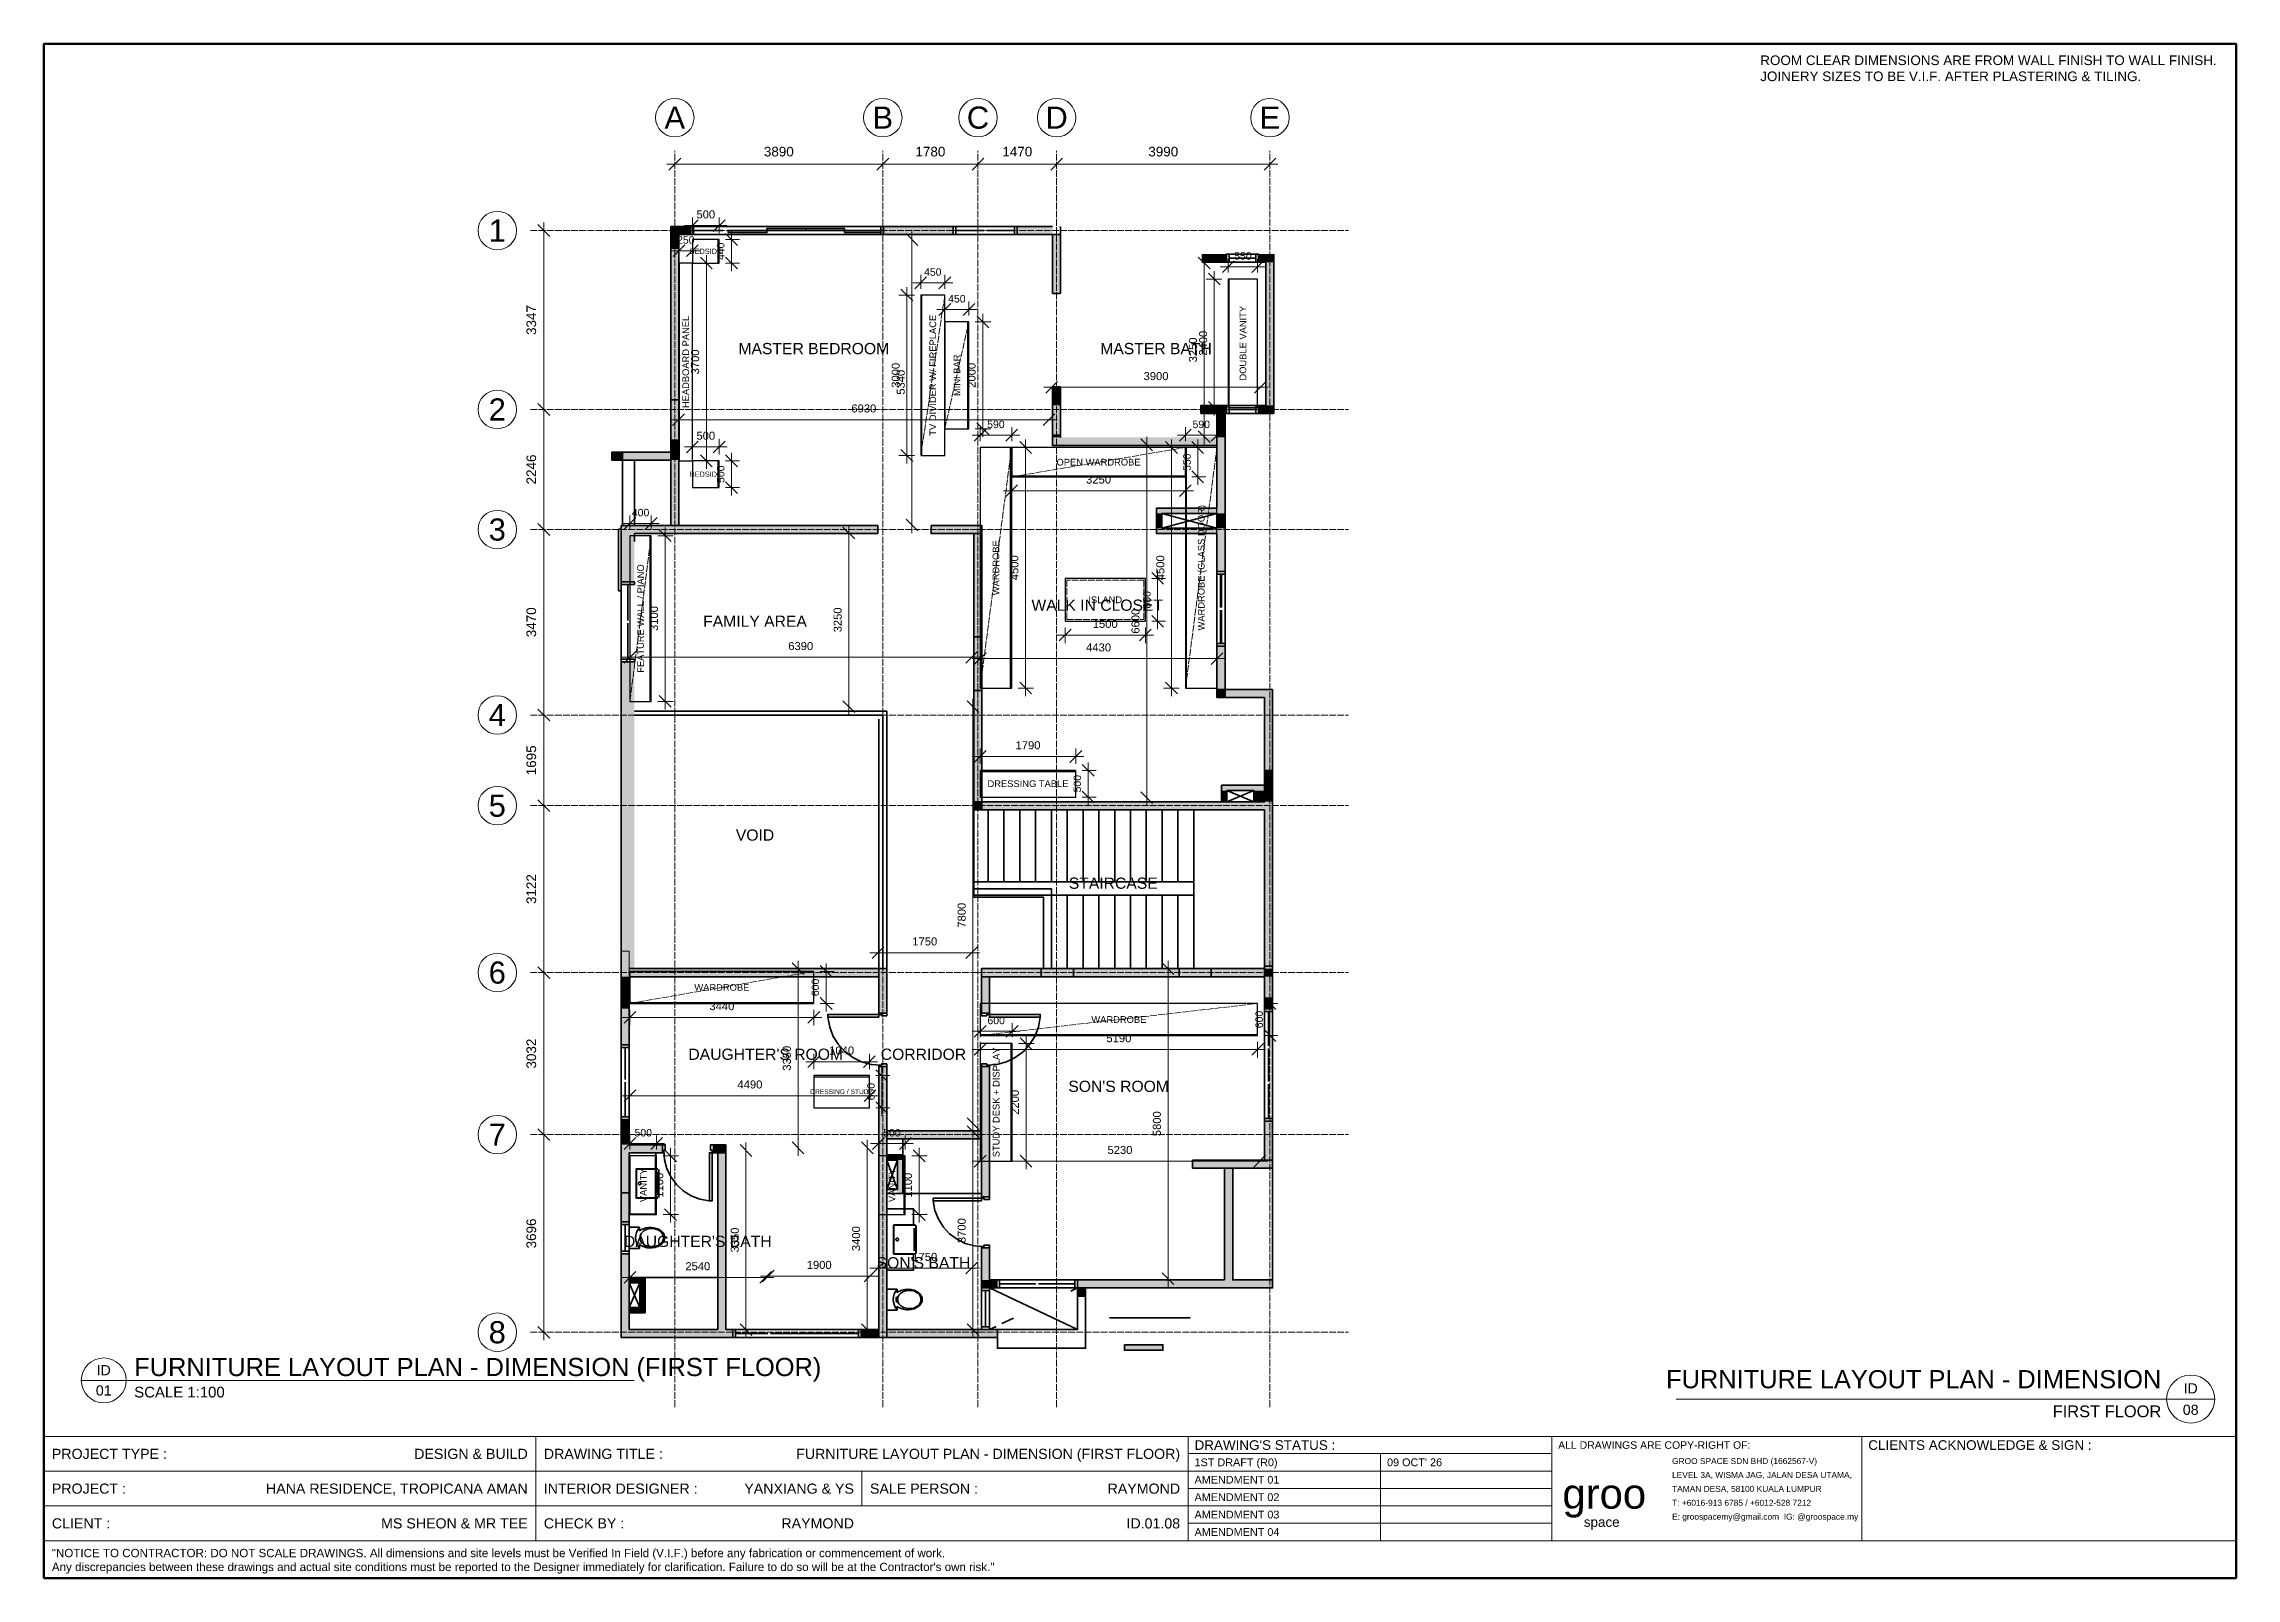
# Model space of a CAD drawing. Header units: millimetres. Extents: x 5 to 415, y 5 to 292.
import ezdxf
from ezdxf.enums import TextEntityAlignment as Align

# ---------------------------------------------------------------- set-up
doc = ezdxf.new("R2010")
doc.units = ezdxf.units.MM
doc.linetypes.add('DASHED', pattern=[1.524, 1.27, -0.254])
for name, color, linetype, lineweight in [('0-SHEET', 7, 'CONTINUOUS', 50), ('0-TITLE', 7, 'CONTINUOUS', 18), ('0-TITLE-TXT', 7, 'CONTINUOUS', 13), ('A-GRID', 8, 'DASHED', 13), ('A-GRID-TAG', 7, 'CONTINUOUS', 18), ('A-WALL', 250, 'CONTINUOUS', 35), ('A-WALL-DEMO', 1, 'DASHED', 35), ('A-WALL-FILL', 250, 'CONTINUOUS', 0), ('A-WALL-NEW', 5, 'CONTINUOUS', 35), ('A-WIND', 7, 'CONTINUOUS', 13), ('I-DIM', 5, 'CONTINUOUS', 13), ('I-JOIN', 6, 'CONTINUOUS', 25), ('I-JOIN-HIDDEN', 6, 'DASHED', 13), ('I-NOTE', 1, 'CONTINUOUS', 13), ('I-ROOM', 7, 'CONTINUOUS', 13), ('I-TEXT', 7, 'CONTINUOUS', 13)]:
    doc.layers.add(name, color=color, linetype=linetype, lineweight=lineweight)
doc.styles.get("Standard").update_dxf_attribs({"font": 'arial.ttf'})

msp = doc.modelspace()

# ---------------------------------------------------------------- texts
at = {"layer": '0-TITLE-TXT'}
for s, height, p in [('PROJECT TYPE :', 1.9, (6.5, 28.25)), ('DRAWING TITLE :', 1.9, (98.5, 28.25)), ("DRAWING'S STATUS :", 1.8, (220.2, 29.9)), ('ALL DRAWINGS ARE COPY-RIGHT OF:', 1.4, (288.2, 29.9)), ('CLIENTS ACKNOWLEDGE & SIGN :', 1.8, (346.2, 29.9)), ('1ST DRAFT (R0)', 1.45, (220.2, 26.67)), ("09 OCT' 26", 1.45, (256.2, 26.67)), ('GROO SPACE SDN BHD (1662567-V)', 1.12, (309.5, 26.9)), ('LEVEL 3A, WISMA JAG, JALAN DESA UTAMA,', 1.12, (309.5, 24.3)), ('PROJECT :', 1.9, (6.5, 21.75)), ('INTERIOR DESIGNER :', 1.9, (98.5, 21.75)), ('SALE PERSON :', 1.9, (159.5, 21.75)), ('AMENDMENT 01', 1.45, (220.2, 23.41)), ('AMENDMENT 02', 1.45, (220.2, 20.15)), ('TAMAN DESA, 58100 KUALA LUMPUR', 1.12, (309.5, 21.7)), ('AMENDMENT 03', 1.45, (220.2, 16.89)), ('T: +6016-913 6785 / +6012-528 7212', 1.12, (309.5, 19.1)), ('E: groospacemy@gmail.com  IG: @groospace.my', 1.12, (309.5, 16.5)), ('CLIENT :', 1.9, (6.5, 15.25)), ('CHECK BY :', 1.9, (98.5, 15.25)), ('AMENDMENT 04', 1.45, (220.2, 13.63)), ('"NOTICE TO CONTRACTOR: DO NOT SCALE DRAWINGS. All dimensions and site levels must be Verified In Field (V.I.F.) before any fabrication or commencement of work.', 1.55, (6.5, 9.7)), ('Any discrepancies between these drawings and actual site conditions must be reported to the Designer immediately for clarification. Failure to do so will be at the Contractor\'s own risk."', 1.55, (6.5, 7.1))]:
    msp.add_text(s, height=height, dxfattribs=at).set_placement(p, align=Align.MIDDLE_LEFT)
for s, p in [('DESIGN & BUILD', (95.5, 28.25)), ('FURNITURE LAYOUT PLAN - DIMENSION (FIRST FLOOR)', (217.5, 28.25)), ('HANA RESIDENCE, TROPICANA AMAN', (95.5, 21.75)), ('YANXIANG & YS', (156.5, 21.75)), ('RAYMOND', (217.5, 21.75)), ('MS SHEON & MR TEE', (95.5, 15.25)), ('RAYMOND', (156.5, 15.25)), ('ID.01.08', (217.5, 15.25))]:
    msp.add_text(s, height=1.9, dxfattribs=at).set_placement(p, align=Align.MIDDLE_RIGHT)
for s, height, p in [('groo', 5.6, (289, 18)), ('space', 1.8, (293, 14.6))]:
    msp.add_text(s, height=height, dxfattribs=at).set_placement(p)
at = {"layer": 'A-GRID-TAG'}
for s, p in [('A', (123, 278.2)), ('B', (161.9, 278.2)), ('C', (179.7, 278.2)), ('D', (194.4, 278.2)), ('E', (234.3, 278.2)), ('1', (89.8, 257.08)), ('2', (89.8, 223.61)), ('3', (89.8, 201.15)), ('4', (89.8, 166.45)), ('5', (89.8, 149.5)), ('6', (89.8, 118.28)), ('7', (89.8, 87.96)), ('8', (89.8, 51))]:
    msp.add_text(s, height=4.14, dxfattribs=at).set_placement(p, align=Align.MIDDLE_CENTER)
at = {"layer": 'I-DIM'}
for s, height, p in [('3890', 1.8, (142.45, 270.4)), ('1780', 1.8, (170.8, 270.4)), ('1470', 1.8, (187.05, 270.4)), ('3990', 1.8, (214.35, 270.4)), ('500', 1.5, (128.8, 258.9)), ('250', 1.4, (125.05, 254.2)), ('550', 1.4, (229.25, 251.2)), ('450', 1.4, (171.25, 248.2)), ('450', 1.4, (175.75, 243.2)), ('590', 1.4, (183.05, 219.7)), ('590', 1.4, (221.45, 219.7)), ('500', 1.5, (128.8, 217.5)), ('3250', 1.5, (202.25, 209.3)), ('400', 1.4, (116.6, 203.2)), ('1500', 1.5, (203.5, 182.3)), ('1790', 1.5, (189.05, 159.6)), ('3440', 1.5, (131.8, 110.8)), ('600', 1.4, (183.1, 108.2)), ('5190', 1.5, (206.05, 104.8)), ('1040', 1.5, (154.2, 102.5)), ('500', 1.4, (117.1, 87.2)), ('500', 1.4, (163.6, 87.2))]:
    msp.add_text(s, height=height, dxfattribs=at).set_placement(p, align=Align.BOTTOM_CENTER)
for s, height, p in [('440', 1.4, (132.7, 253.2)), ('3347', 1.8, (97.6, 240.34)), ('2400', 1.5, (223, 236)), ('3700', 1.5, (128, 232.5)), ('3000', 1.5, (165.5, 230)), ('2000', 1.5, (179.7, 230)), ('2246', 1.8, (97.6, 212.38)), ('550', 1.4, (219.9, 213.75)), ('500', 1.4, (132.7, 211.5)), ('4500', 1.5, (187.7, 194)), ('4500', 1.5, (215, 194)), ('800', 1.4, (212.4, 188)), ('3470', 1.8, (97.6, 183.8)), ('3100', 1.5, (120.3, 184.5)), ('1695', 1.8, (97.6, 157.98)), ('500', 1.4, (199.4, 153.6)), ('3122', 1.8, (97.6, 133.89)), ('600', 1.4, (150.4, 115.5)), ('600', 1.4, (233.4, 109.5)), ('3032', 1.8, (97.6, 103.12)), ('600', 1.4, (160.8, 96)), ('2200', 1.5, (187.8, 94)), ('1100', 1.5, (121.3, 78.5)), ('1100', 1.5, (167.8, 78.5)), ('3696', 1.8, (97.6, 69.48))]:
    msp.add_text(s, height=height, rotation=90, dxfattribs=at).set_placement(p, align=Align.BOTTOM_CENTER)
at = {"layer": 'I-DIM', "color": 5}
for s, p in [('3250', (221.1, 234.75)), ('5340', (166.45, 228.7)), ('3250', (154.65, 184.25)), ('6600', (210.35, 184)), ('7800', (177.85, 129)), ('3350', (145.15, 102.25)), ('5800', (214.35, 90)), ('3350', (135.4, 68.25)), ('3400', (158.1, 68.5)), ('3700', (177.85, 70))]:
    msp.add_text(s, height=1.5, rotation=90, dxfattribs=at).set_placement(p, align=Align.BOTTOM_CENTER)
for s, p in [('3900', (213, 228.65)), ('6930', (158.35, 222.6)), ('6390', (146.55, 178.15)), ('4430', (202.25, 177.9)), ('1750', (169.75, 122.9)), ('4490', (137.05, 96.15)), ('5230', (206.25, 83.9)), ('1750', (169.75, 63.9)), ('2540', (127.3, 62.15)), ('1900', (150, 62.4))]:
    msp.add_text(s, height=1.5, dxfattribs=at).set_placement(p, align=Align.BOTTOM_CENTER)
at = {"layer": 'I-JOIN'}
for s, height, p in [('BEDSIDE', 0.979, (128.8, 253.2)), ('OPEN WARDROBE', 1.25, (202.25, 213.75)), ('BEDSIDE', 0.979, (128.8, 211.5)), ('ISLAND', 1.25, (203.5, 188)), ('DRESSING TABLE', 1.25, (189.05, 153.6)), ('WARDROBE', 1.25, (131.8, 115.5)), ('WARDROBE', 1.25, (206.05, 109.5)), ('DRESSING / STUDY', 0.8911, (154.2, 96))]:
    msp.add_text(s, height=height, dxfattribs=at).set_placement(p, align=Align.MIDDLE_CENTER)
for s, p in [('DOUBLE VANITY', (229.25, 236)), ('HEADBOARD PANEL', (125.05, 232.5)), ('TV DIVIDER W/ FIREPLACE', (171.25, 230)), ('MINI BAR', (175.75, 230)), ('WARDROBE (GLASS DOOR)', (221.45, 194)), ('WARDROBE', (183.05, 194)), ('FEATURE WALL / PIANO', (116.6, 184.5)), ('STUDY DESK + DISPLAY', (183.1, 94)), ('VANITY', (117.1, 78.5)), ('VANITY', (163.6, 78.5))]:
    msp.add_text(s, height=1.25, rotation=90, dxfattribs=at).set_placement(p, align=Align.MIDDLE_CENTER)
at = {"layer": 'I-NOTE', "color": 1, "insert": (326, 285), "char_height": 1.8, "width": 86, "attachment_point": 7}
msp.add_mtext('ROOM CLEAR DIMENSIONS ARE FROM WALL FINISH TO WALL FINISH.\\PJOINERY SIZES TO BE V.I.F. AFTER PLASTERING & TILING.', dxfattribs=at)
at = {"layer": 'I-ROOM'}
for s, p in [('MASTER BEDROOM', (149, 235)), ('MASTER BATH', (213, 235)), ('FAMILY AREA', (138, 184)), ('WALK IN CLOSET', (202, 187)), ('VOID', (138, 144)), ('STAIRCASE', (205, 135)), ("DAUGHTER'S ROOM", (140, 103)), ('CORRIDOR', (169.5, 103)), ("SON'S ROOM", (206, 97)), ("DAUGHTER'S BATH", (127.3, 68)), ("SON'S BATH", (169.5, 64))]:
    msp.add_text(s, height=2.1, dxfattribs=at).set_placement(p, align=Align.MIDDLE_CENTER)
at = {"layer": 'I-TEXT'}
for s, height, p in [('FURNITURE LAYOUT PLAN - DIMENSION (FIRST FLOOR)', 3.4, (21.9, 42.8)), ('SCALE 1:100', 2, (21.9, 38.8))]:
    msp.add_text(s, height=height, dxfattribs=at).set_placement(p)
for s, p in [('01', (16.2, 40.1)), ('ID', (16.2, 43.9)), ('ID', (406.5, 40.5)), ('08', (406.5, 36.5))]:
    msp.add_text(s, height=1.9, dxfattribs=at).set_placement(p, align=Align.MIDDLE_CENTER)
msp.add_text('FURNITURE LAYOUT PLAN - DIMENSION', height=3.4, dxfattribs=at).set_placement((401, 39.5), align=Align.BOTTOM_RIGHT)
msp.add_text('FIRST FLOOR', height=2.2, dxfattribs=at).set_placement((401, 37.3), align=Align.TOP_RIGHT)

# ---------------------------------------------------------------- hatches: boundary and pattern name
at = {"layer": 'A-WALL-DEMO', "true_color": 0x727430}
h = msp.add_hatch(color=7, dxfattribs=at)
h.dxf.hatch_style = 1
h.paths.add_polyline_path([(123.74, 225.39), (122.24, 225.39), (123.74, 217.89), (123.74, 225.39)])
h = msp.add_hatch(color=7, dxfattribs=at)
h.dxf.hatch_style = 1
h.paths.add_polyline_path([(122.24, 225.39), (123.74, 217.89), (122.24, 217.89), (122.24, 225.39)])
h = msp.add_hatch(color=7, dxfattribs=at)
h.dxf.hatch_style = 1
h.paths.add_polyline_path([(180.45, 181.08), (178.95, 181.08), (180.45, 171.07), (180.45, 181.08)])
h = msp.add_hatch(color=7, dxfattribs=at)
h.dxf.hatch_style = 1
h.paths.add_polyline_path([(178.95, 181.08), (180.45, 171.07), (178.95, 171.07), (178.95, 181.08)])
at = {"layer": 'A-WALL-FILL', "true_color": 0x4d4d4d}
h = msp.add_hatch(color=7, dxfattribs=at)
h.dxf.hatch_style = 1
h.paths.add_polyline_path([(125.99, 257.82), (122.24, 257.82), (125.99, 256.32), (125.99, 257.82)])
h = msp.add_hatch(color=7, dxfattribs=at)
h.dxf.hatch_style = 1
h.paths.add_polyline_path([(122.24, 257.82), (125.99, 256.32), (122.24, 256.32), (122.24, 257.82)])
h = msp.add_hatch(color=7, dxfattribs=at)
h.dxf.hatch_style = 1
h.paths.add_polyline_path([(123.74, 256.32), (122.24, 256.32), (123.74, 253.6), (123.74, 256.32)])
h = msp.add_hatch(color=7, dxfattribs=at)
h.dxf.hatch_style = 1
h.paths.add_polyline_path([(122.24, 256.32), (123.74, 253.6), (122.24, 253.6), (122.24, 256.32)])
h = msp.add_hatch(color=7, dxfattribs=at)
h.dxf.hatch_style = 1
h.paths.add_polyline_path([(175.04, 257.82), (162.04, 257.82), (175.04, 256.32), (175.04, 257.82)])
h = msp.add_hatch(color=7, dxfattribs=at)
h.dxf.hatch_style = 1
h.paths.add_polyline_path([(162.04, 257.82), (175.04, 256.32), (162.04, 256.32), (162.04, 257.82)])
h = msp.add_hatch(color=7, dxfattribs=at)
h.dxf.hatch_style = 1
h.paths.add_polyline_path([(193.65, 257.82), (187.05, 257.82), (193.65, 256.32), (193.65, 257.82)])
h = msp.add_hatch(color=7, dxfattribs=at)
h.dxf.hatch_style = 1
h.paths.add_polyline_path([(187.05, 257.82), (193.65, 256.32), (187.05, 256.32), (187.05, 257.82)])
h = msp.add_hatch(color=7, dxfattribs=at)
h.dxf.hatch_style = 1
h.paths.add_polyline_path([(123.74, 253.6), (122.24, 253.6), (123.74, 225.39), (123.74, 253.6)])
h = msp.add_hatch(color=7, dxfattribs=at)
h.dxf.hatch_style = 1
h.paths.add_polyline_path([(122.24, 253.6), (123.74, 225.39), (122.24, 225.39), (122.24, 253.6)])
h = msp.add_hatch(color=7, dxfattribs=at)
h.dxf.hatch_style = 1
h.paths.add_polyline_path([(226.15, 252.66), (221.55, 252.66), (226.15, 251.16), (226.15, 252.66)])
h = msp.add_hatch(color=7, dxfattribs=at)
h.dxf.hatch_style = 1
h.paths.add_polyline_path([(221.55, 252.66), (226.15, 251.16), (221.55, 251.16), (221.55, 252.66)])
h = msp.add_hatch(color=7, dxfattribs=at)
h.dxf.hatch_style = 1
h.paths.add_polyline_path([(235.05, 252.66), (232.15, 252.66), (235.05, 251.16), (235.05, 252.66)])
h = msp.add_hatch(color=7, dxfattribs=at)
h.dxf.hatch_style = 1
h.paths.add_polyline_path([(232.15, 252.66), (235.05, 251.16), (232.15, 251.16), (232.15, 252.66)])
h = msp.add_hatch(color=7, dxfattribs=at)
h.dxf.hatch_style = 1
h.paths.add_polyline_path([(235.05, 251.16), (233.55, 251.16), (235.05, 224.37), (235.05, 251.16)])
h = msp.add_hatch(color=7, dxfattribs=at)
h.dxf.hatch_style = 1
h.paths.add_polyline_path([(233.55, 251.16), (235.05, 224.37), (233.55, 224.37), (233.55, 251.16)])
h = msp.add_hatch(color=7, dxfattribs=at)
h.dxf.hatch_style = 1
h.paths.add_polyline_path([(226.15, 224.37), (224.4, 224.37), (226.15, 222.87), (226.15, 224.37)])
h = msp.add_hatch(color=7, dxfattribs=at)
h.dxf.hatch_style = 1
h.paths.add_polyline_path([(224.4, 224.37), (226.15, 222.87), (224.4, 222.87), (224.4, 224.37)])
h = msp.add_hatch(color=7, dxfattribs=at)
h.dxf.hatch_style = 1
h.paths.add_polyline_path([(225.9, 222.87), (224.4, 222.87), (225.9, 218.37), (225.9, 222.87)])
h = msp.add_hatch(color=7, dxfattribs=at)
h.dxf.hatch_style = 1
h.paths.add_polyline_path([(224.4, 222.87), (225.9, 218.37), (224.4, 218.37), (224.4, 222.87)])
h = msp.add_hatch(color=7, dxfattribs=at)
h.dxf.hatch_style = 1
h.paths.add_polyline_path([(235.05, 224.37), (232.15, 224.37), (235.05, 222.87), (235.05, 224.37)])
h = msp.add_hatch(color=7, dxfattribs=at)
h.dxf.hatch_style = 1
h.paths.add_polyline_path([(232.15, 224.37), (235.05, 222.87), (232.15, 222.87), (232.15, 224.37)])
h = msp.add_hatch(color=7, dxfattribs=at)
h.dxf.hatch_style = 1
h.paths.add_polyline_path([(123.74, 217.89), (122.24, 217.89), (123.74, 216.64), (123.74, 217.89)])
h = msp.add_hatch(color=7, dxfattribs=at)
h.dxf.hatch_style = 1
h.paths.add_polyline_path([(122.24, 217.89), (123.74, 216.64), (122.24, 216.64), (122.24, 217.89)])
h = msp.add_hatch(color=7, dxfattribs=at)
h.dxf.hatch_style = 1
h.paths.add_polyline_path([(225.9, 218.37), (224.4, 218.37), (225.9, 205.17), (225.9, 218.37)])
h = msp.add_hatch(color=7, dxfattribs=at)
h.dxf.hatch_style = 1
h.paths.add_polyline_path([(224.4, 218.37), (225.9, 205.17), (224.4, 205.17), (224.4, 218.37)])
h = msp.add_hatch(color=7, dxfattribs=at)
h.dxf.hatch_style = 1
h.paths.add_polyline_path([(113.23, 215.64), (111.24, 215.64), (113.23, 214.14), (113.23, 215.64)])
h = msp.add_hatch(color=7, dxfattribs=at)
h.dxf.hatch_style = 1
h.paths.add_polyline_path([(111.24, 215.64), (113.23, 214.14), (111.24, 214.14), (111.24, 215.64)])
h = msp.add_hatch(color=7, dxfattribs=at)
h.dxf.hatch_style = 1
h.paths.add_polyline_path([(122.24, 215.64), (113.23, 215.64), (122.24, 214.14), (122.24, 215.64)])
h = msp.add_hatch(color=7, dxfattribs=at)
h.dxf.hatch_style = 1
h.paths.add_polyline_path([(113.23, 215.64), (122.24, 214.14), (113.23, 214.14), (113.23, 215.64)])
h = msp.add_hatch(color=7, dxfattribs=at)
h.dxf.hatch_style = 1
h.paths.add_polyline_path([(123.74, 216.64), (122.24, 216.64), (123.74, 215.64), (123.74, 216.64)])
h = msp.add_hatch(color=7, dxfattribs=at)
h.dxf.hatch_style = 1
h.paths.add_polyline_path([(122.24, 216.64), (123.74, 215.64), (122.24, 215.64), (122.24, 216.64)])
h = msp.add_hatch(color=7, dxfattribs=at)
h.dxf.hatch_style = 1
h.paths.add_polyline_path([(123.74, 215.64), (122.24, 215.64), (123.74, 214.14), (123.74, 215.64)])
h = msp.add_hatch(color=7, dxfattribs=at)
h.dxf.hatch_style = 1
h.paths.add_polyline_path([(122.24, 215.64), (123.74, 214.14), (122.24, 214.14), (122.24, 215.64)])
h = msp.add_hatch(color=7, dxfattribs=at)
h.dxf.hatch_style = 1
h.paths.add_polyline_path([(123.74, 214.14), (122.24, 214.14), (123.74, 201.88), (123.74, 214.14)])
h = msp.add_hatch(color=7, dxfattribs=at)
h.dxf.hatch_style = 1
h.paths.add_polyline_path([(122.24, 214.14), (123.74, 201.88), (122.24, 201.88), (122.24, 214.14)])
h = msp.add_hatch(color=7, dxfattribs=at)
h.dxf.hatch_style = 1
h.paths.add_polyline_path([(225.9, 205.17), (213.1, 205.17), (225.9, 204.17), (225.9, 205.17)])
h = msp.add_hatch(color=7, dxfattribs=at)
h.dxf.hatch_style = 1
h.paths.add_polyline_path([(213.1, 205.17), (225.9, 204.17), (213.1, 204.17), (213.1, 205.17)])
h = msp.add_hatch(color=7, dxfattribs=at)
h.dxf.hatch_style = 1
h.paths.add_polyline_path([(160.94, 201.88), (112.97, 201.88), (160.94, 200.39), (160.94, 201.88)])
h = msp.add_hatch(color=7, dxfattribs=at)
h.dxf.hatch_style = 1
h.paths.add_polyline_path([(112.97, 201.88), (160.94, 200.39), (112.97, 200.39), (112.97, 201.88)])
h = msp.add_hatch(color=7, dxfattribs=at)
h.dxf.hatch_style = 1
h.paths.add_polyline_path([(180.45, 201.88), (170.94, 201.88), (180.45, 200.39), (180.45, 201.88)])
h = msp.add_hatch(color=7, dxfattribs=at)
h.dxf.hatch_style = 1
h.paths.add_polyline_path([(170.94, 201.88), (180.45, 200.39), (170.94, 200.39), (170.94, 201.88)])
h = msp.add_hatch(color=7, dxfattribs=at)
h.dxf.hatch_style = 1
h.paths.add_polyline_path([(214.1, 204.17), (213.1, 204.17), (214.1, 201.39), (214.1, 204.17)])
h = msp.add_hatch(color=7, dxfattribs=at)
h.dxf.hatch_style = 1
h.paths.add_polyline_path([(213.1, 204.17), (214.1, 201.39), (213.1, 201.39), (213.1, 204.17)])
h = msp.add_hatch(color=7, dxfattribs=at)
h.dxf.hatch_style = 1
h.paths.add_polyline_path([(225.9, 201.39), (213.1, 201.39), (225.9, 200.39), (225.9, 201.39)])
h = msp.add_hatch(color=7, dxfattribs=at)
h.dxf.hatch_style = 1
h.paths.add_polyline_path([(213.1, 201.39), (225.9, 200.39), (213.1, 200.39), (213.1, 201.39)])
h = msp.add_hatch(color=7, dxfattribs=at)
h.dxf.hatch_style = 1
h.paths.add_polyline_path([(225.9, 204.17), (224.4, 204.17), (225.9, 201.88), (225.9, 204.17)])
h = msp.add_hatch(color=7, dxfattribs=at)
h.dxf.hatch_style = 1
h.paths.add_polyline_path([(224.4, 204.17), (225.9, 201.88), (224.4, 201.88), (224.4, 204.17)])
h = msp.add_hatch(color=7, dxfattribs=at)
h.dxf.hatch_style = 1
h.paths.add_polyline_path([(225.9, 201.88), (224.4, 201.88), (225.9, 201.39), (225.9, 201.88)])
h = msp.add_hatch(color=7, dxfattribs=at)
h.dxf.hatch_style = 1
h.paths.add_polyline_path([(224.4, 201.88), (225.9, 201.39), (224.4, 201.39), (224.4, 201.88)])
h = msp.add_hatch(color=7, dxfattribs=at)
h.dxf.hatch_style = 1
h.paths.add_polyline_path([(115.45, 200.39), (112.97, 200.39), (115.45, 191.39), (115.45, 200.39)])
h = msp.add_hatch(color=7, dxfattribs=at)
h.dxf.hatch_style = 1
h.paths.add_polyline_path([(112.97, 200.39), (115.45, 191.39), (112.97, 191.39), (112.97, 200.39)])
h = msp.add_hatch(color=7, dxfattribs=at)
h.dxf.hatch_style = 1
h.paths.add_polyline_path([(180.45, 200.39), (178.95, 200.39), (180.45, 181.08), (180.45, 200.39)])
h = msp.add_hatch(color=7, dxfattribs=at)
h.dxf.hatch_style = 1
h.paths.add_polyline_path([(178.95, 200.39), (180.45, 181.08), (178.95, 181.08), (178.95, 200.39)])
h = msp.add_hatch(color=7, dxfattribs=at)
h.dxf.hatch_style = 1
h.paths.add_polyline_path([(225.9, 200.39), (224.4, 200.39), (225.9, 193.31), (225.9, 200.39)])
h = msp.add_hatch(color=7, dxfattribs=at)
h.dxf.hatch_style = 1
h.paths.add_polyline_path([(224.4, 200.39), (225.9, 193.31), (224.4, 193.31), (224.4, 200.39)])
h = msp.add_hatch(color=7, dxfattribs=at)
h.dxf.hatch_style = 1
h.paths.add_polyline_path([(115.45, 176.39), (112.97, 176.39), (115.45, 119.01), (115.45, 176.39)])
h = msp.add_hatch(color=7, dxfattribs=at)
h.dxf.hatch_style = 1
h.paths.add_polyline_path([(112.97, 176.39), (115.45, 119.01), (112.97, 119.01), (112.97, 176.39)])
h = msp.add_hatch(color=7, dxfattribs=at)
h.dxf.hatch_style = 1
h.paths.add_polyline_path([(225.9, 179.31), (224.4, 179.31), (225.9, 171.24), (225.9, 179.31)])
h = msp.add_hatch(color=7, dxfattribs=at)
h.dxf.hatch_style = 1
h.paths.add_polyline_path([(224.4, 179.31), (225.9, 171.24), (224.4, 171.24), (224.4, 179.31)])
h = msp.add_hatch(color=7, dxfattribs=at)
h.dxf.hatch_style = 1
h.paths.add_polyline_path([(180.45, 171.07), (178.95, 171.07), (180.45, 150.23), (180.45, 171.07)])
h = msp.add_hatch(color=7, dxfattribs=at)
h.dxf.hatch_style = 1
h.paths.add_polyline_path([(178.95, 171.07), (180.45, 150.23), (178.95, 150.23), (178.95, 171.07)])
h = msp.add_hatch(color=7, dxfattribs=at)
h.dxf.hatch_style = 1
h.paths.add_polyline_path([(225.9, 171.24), (224.4, 171.24), (225.9, 170.28), (225.9, 171.24)])
h = msp.add_hatch(color=7, dxfattribs=at)
h.dxf.hatch_style = 1
h.paths.add_polyline_path([(224.4, 171.24), (225.9, 170.28), (224.4, 170.28), (224.4, 171.24)])
h = msp.add_hatch(color=7, dxfattribs=at)
h.dxf.hatch_style = 1
h.paths.add_polyline_path([(225.9, 170.28), (224.4, 170.28), (225.9, 169.74), (225.9, 170.28)])
h = msp.add_hatch(color=7, dxfattribs=at)
h.dxf.hatch_style = 1
h.paths.add_polyline_path([(224.4, 170.28), (225.9, 169.74), (224.4, 169.74), (224.4, 170.28)])
h = msp.add_hatch(color=7, dxfattribs=at)
h.dxf.hatch_style = 1
h.paths.add_polyline_path([(234.8, 171.24), (225.9, 171.24), (234.8, 170.28), (234.8, 171.24)])
h = msp.add_hatch(color=7, dxfattribs=at)
h.dxf.hatch_style = 1
h.paths.add_polyline_path([(225.9, 171.24), (234.8, 170.28), (225.9, 170.28), (225.9, 171.24)])
h = msp.add_hatch(color=7, dxfattribs=at)
h.dxf.hatch_style = 1
h.paths.add_polyline_path([(234.8, 170.28), (225.9, 170.28), (234.8, 169.74), (234.8, 170.28)])
h = msp.add_hatch(color=7, dxfattribs=at)
h.dxf.hatch_style = 1
h.paths.add_polyline_path([(225.9, 170.28), (234.8, 169.74), (225.9, 169.74), (225.9, 170.28)])
h = msp.add_hatch(color=7, dxfattribs=at)
h.dxf.hatch_style = 1
h.paths.add_polyline_path([(234.8, 169.74), (233.3, 169.74), (234.8, 156.23), (234.8, 169.74)])
h = msp.add_hatch(color=7, dxfattribs=at)
h.dxf.hatch_style = 1
h.paths.add_polyline_path([(233.3, 169.74), (234.8, 156.23), (233.3, 156.23), (233.3, 169.74)])
h = msp.add_hatch(color=7, dxfattribs=at)
h.dxf.hatch_style = 1
h.paths.add_polyline_path([(234.8, 156.23), (233.3, 156.23), (234.8, 153.31), (234.8, 156.23)])
h = msp.add_hatch(color=7, dxfattribs=at)
h.dxf.hatch_style = 1
h.paths.add_polyline_path([(233.3, 156.23), (234.8, 153.31), (233.3, 153.31), (233.3, 156.23)])
h = msp.add_hatch(color=7, dxfattribs=at)
h.dxf.hatch_style = 1
h.paths.add_polyline_path([(233.3, 153.31), (225.26, 153.31), (233.3, 152.32), (233.3, 153.31)])
h = msp.add_hatch(color=7, dxfattribs=at)
h.dxf.hatch_style = 1
h.paths.add_polyline_path([(225.26, 153.31), (233.3, 152.32), (225.26, 152.32), (225.26, 153.31)])
h = msp.add_hatch(color=7, dxfattribs=at)
h.dxf.hatch_style = 1
h.paths.add_polyline_path([(226.26, 152.32), (225.26, 152.32), (226.26, 150.23), (226.26, 152.32)])
h = msp.add_hatch(color=7, dxfattribs=at)
h.dxf.hatch_style = 1
h.paths.add_polyline_path([(225.26, 152.32), (226.26, 150.23), (225.26, 150.23), (225.26, 152.32)])
h = msp.add_hatch(color=7, dxfattribs=at)
h.dxf.hatch_style = 1
h.paths.add_polyline_path([(233.3, 152.32), (231.3, 152.32), (233.3, 150.23), (233.3, 152.32)])
h = msp.add_hatch(color=7, dxfattribs=at)
h.dxf.hatch_style = 1
h.paths.add_polyline_path([(231.3, 152.32), (233.3, 150.23), (231.3, 150.23), (231.3, 152.32)])
h = msp.add_hatch(color=7, dxfattribs=at)
h.dxf.hatch_style = 1
h.paths.add_polyline_path([(234.8, 153.31), (233.3, 153.31), (234.8, 150.23), (234.8, 153.31)])
h = msp.add_hatch(color=7, dxfattribs=at)
h.dxf.hatch_style = 1
h.paths.add_polyline_path([(233.3, 153.31), (234.8, 150.23), (233.3, 150.23), (233.3, 153.31)])
h = msp.add_hatch(color=7, dxfattribs=at)
h.dxf.hatch_style = 1
h.paths.add_polyline_path([(180.45, 150.23), (178.95, 150.23), (180.45, 148.73), (180.45, 150.23)])
h = msp.add_hatch(color=7, dxfattribs=at)
h.dxf.hatch_style = 1
h.paths.add_polyline_path([(178.95, 150.23), (180.45, 148.73), (178.95, 148.73), (178.95, 150.23)])
h = msp.add_hatch(color=7, dxfattribs=at)
h.dxf.hatch_style = 1
h.paths.add_polyline_path([(234.8, 150.23), (180.45, 150.23), (234.8, 148.73), (234.8, 150.23)])
h = msp.add_hatch(color=7, dxfattribs=at)
h.dxf.hatch_style = 1
h.paths.add_polyline_path([(180.45, 150.23), (234.8, 148.73), (180.45, 148.73), (180.45, 150.23)])
h = msp.add_hatch(color=7, dxfattribs=at)
h.dxf.hatch_style = 1
h.paths.add_polyline_path([(234.8, 148.73), (233.3, 148.73), (234.8, 119.01), (234.8, 148.73)])
h = msp.add_hatch(color=7, dxfattribs=at)
h.dxf.hatch_style = 1
h.paths.add_polyline_path([(233.3, 148.73), (234.8, 119.01), (233.3, 119.01), (233.3, 148.73)])
h = msp.add_hatch(color=7, dxfattribs=at)
h.dxf.hatch_style = 1
h.paths.add_polyline_path([(114.47, 114.28), (114.47, 122.28), (112.97, 114.28), (114.47, 114.28)])
h = msp.add_hatch(color=7, dxfattribs=at)
h.dxf.hatch_style = 1
h.paths.add_polyline_path([(114.47, 122.28), (112.97, 114.28), (112.97, 122.28), (114.47, 122.28)])
h = msp.add_hatch(color=7, dxfattribs=at)
h.dxf.hatch_style = 1
h.paths.add_polyline_path([(161.14, 119.01), (112.97, 119.01), (161.14, 117.51), (161.14, 119.01)])
h = msp.add_hatch(color=7, dxfattribs=at)
h.dxf.hatch_style = 1
h.paths.add_polyline_path([(112.97, 119.01), (161.14, 117.51), (112.97, 117.51), (112.97, 119.01)])
h = msp.add_hatch(color=7, dxfattribs=at)
h.dxf.hatch_style = 1
h.paths.add_polyline_path([(162.64, 119.01), (161.14, 119.01), (162.64, 110.71), (162.64, 119.01)])
h = msp.add_hatch(color=7, dxfattribs=at)
h.dxf.hatch_style = 1
h.paths.add_polyline_path([(161.14, 119.01), (162.64, 110.71), (161.14, 110.71), (161.14, 119.01)])
h = msp.add_hatch(color=7, dxfattribs=at)
h.dxf.hatch_style = 1
h.paths.add_polyline_path([(191.54, 119.01), (180.34, 119.01), (191.54, 117.51), (191.54, 119.01)])
h = msp.add_hatch(color=7, dxfattribs=at)
h.dxf.hatch_style = 1
h.paths.add_polyline_path([(180.34, 119.01), (191.54, 117.51), (180.34, 117.51), (180.34, 119.01)])
h = msp.add_hatch(color=7, dxfattribs=at)
h.dxf.hatch_style = 1
h.paths.add_polyline_path([(197.55, 117.51), (197.55, 119.01), (191.54, 117.51), (197.55, 117.51)])
h = msp.add_hatch(color=7, dxfattribs=at)
h.dxf.hatch_style = 1
h.paths.add_polyline_path([(197.55, 119.01), (191.54, 117.51), (191.54, 119.01), (197.55, 119.01)])
h = msp.add_hatch(color=7, dxfattribs=at)
h.dxf.hatch_style = 1
h.paths.add_polyline_path([(217.3, 119.01), (197.55, 119.01), (217.3, 117.51), (217.3, 119.01)])
h = msp.add_hatch(color=7, dxfattribs=at)
h.dxf.hatch_style = 1
h.paths.add_polyline_path([(197.55, 119.01), (217.3, 117.51), (197.55, 117.51), (197.55, 119.01)])
h = msp.add_hatch(color=7, dxfattribs=at)
h.dxf.hatch_style = 1
h.paths.add_polyline_path([(223.3, 117.51), (223.3, 119.01), (217.3, 117.51), (223.3, 117.51)])
h = msp.add_hatch(color=7, dxfattribs=at)
h.dxf.hatch_style = 1
h.paths.add_polyline_path([(223.3, 119.01), (217.3, 117.51), (217.3, 119.01), (223.3, 119.01)])
h = msp.add_hatch(color=7, dxfattribs=at)
h.dxf.hatch_style = 1
h.paths.add_polyline_path([(233.3, 119.01), (223.3, 119.01), (233.3, 117.51), (233.3, 119.01)])
h = msp.add_hatch(color=7, dxfattribs=at)
h.dxf.hatch_style = 1
h.paths.add_polyline_path([(223.3, 119.01), (233.3, 117.51), (223.3, 117.51), (223.3, 119.01)])
h = msp.add_hatch(color=7, dxfattribs=at)
h.dxf.hatch_style = 1
h.paths.add_polyline_path([(233.3, 113.49), (234.8, 113.49), (233.3, 119.48), (233.3, 113.49)])
h = msp.add_hatch(color=7, dxfattribs=at)
h.dxf.hatch_style = 1
h.paths.add_polyline_path([(234.8, 113.49), (233.3, 119.48), (234.8, 119.48), (234.8, 113.49)])
h = msp.add_hatch(color=7, dxfattribs=at)
h.dxf.hatch_style = 1
h.paths.add_polyline_path([(234.8, 119.01), (233.3, 119.01), (234.8, 117.51), (234.8, 119.01)])
h = msp.add_hatch(color=7, dxfattribs=at)
h.dxf.hatch_style = 1
h.paths.add_polyline_path([(233.3, 119.01), (234.8, 117.51), (233.3, 117.51), (233.3, 119.01)])
h = msp.add_hatch(color=7, dxfattribs=at)
h.dxf.hatch_style = 1
h.paths.add_polyline_path([(114.47, 117.51), (112.97, 117.51), (114.47, 114.75), (114.47, 117.51)])
h = msp.add_hatch(color=7, dxfattribs=at)
h.dxf.hatch_style = 1
h.paths.add_polyline_path([(112.97, 117.51), (114.47, 114.75), (112.97, 114.75), (112.97, 117.51)])
h = msp.add_hatch(color=7, dxfattribs=at)
h.dxf.hatch_style = 1
h.paths.add_polyline_path([(181.84, 117.51), (180.34, 117.51), (181.84, 110.71), (181.84, 117.51)])
h = msp.add_hatch(color=7, dxfattribs=at)
h.dxf.hatch_style = 1
h.paths.add_polyline_path([(180.34, 117.51), (181.84, 110.71), (180.34, 110.71), (180.34, 117.51)])
h = msp.add_hatch(color=7, dxfattribs=at)
h.dxf.hatch_style = 1
h.paths.add_polyline_path([(234.8, 117.51), (233.3, 117.51), (234.8, 111.5), (234.8, 117.51)])
h = msp.add_hatch(color=7, dxfattribs=at)
h.dxf.hatch_style = 1
h.paths.add_polyline_path([(233.3, 117.51), (234.8, 111.5), (233.3, 111.5), (233.3, 117.51)])
h = msp.add_hatch(color=7, dxfattribs=at)
h.dxf.hatch_style = 1
h.paths.add_polyline_path([(114.47, 114.75), (112.97, 114.75), (114.47, 114.28), (114.47, 114.75)])
h = msp.add_hatch(color=7, dxfattribs=at)
h.dxf.hatch_style = 1
h.paths.add_polyline_path([(112.97, 114.75), (114.47, 114.28), (112.97, 114.28), (112.97, 114.75)])
h = msp.add_hatch(color=7, dxfattribs=at)
h.dxf.hatch_style = 1
h.paths.add_polyline_path([(114.47, 114.28), (112.97, 114.28), (114.47, 111.5), (114.47, 114.28)])
h = msp.add_hatch(color=7, dxfattribs=at)
h.dxf.hatch_style = 1
h.paths.add_polyline_path([(112.97, 114.28), (114.47, 111.5), (112.97, 111.5), (112.97, 114.28)])
h = msp.add_hatch(color=7, dxfattribs=at)
h.dxf.hatch_style = 1
h.paths.add_polyline_path([(114.47, 111.5), (112.97, 111.5), (114.47, 104.77), (114.47, 111.5)])
h = msp.add_hatch(color=7, dxfattribs=at)
h.dxf.hatch_style = 1
h.paths.add_polyline_path([(112.97, 111.5), (114.47, 104.77), (112.97, 104.77), (112.97, 111.5)])
h = msp.add_hatch(color=7, dxfattribs=at)
h.dxf.hatch_style = 1
h.paths.add_polyline_path([(234.8, 113.49), (233.3, 113.49), (234.8, 111.5), (234.8, 113.49)])
h = msp.add_hatch(color=7, dxfattribs=at)
h.dxf.hatch_style = 1
h.paths.add_polyline_path([(233.3, 113.49), (234.8, 111.5), (233.3, 111.5), (233.3, 113.49)])
h = msp.add_hatch(color=7, dxfattribs=at)
h.dxf.hatch_style = 1
h.paths.add_polyline_path([(162.64, 100.7), (161.14, 100.7), (162.64, 49.99), (162.64, 100.7)])
h = msp.add_hatch(color=7, dxfattribs=at)
h.dxf.hatch_style = 1
h.paths.add_polyline_path([(161.14, 100.7), (162.64, 49.99), (161.14, 49.99), (161.14, 100.7)])
h = msp.add_hatch(color=7, dxfattribs=at)
h.dxf.hatch_style = 1
h.paths.add_polyline_path([(181.84, 100.7), (180.34, 100.7), (181.84, 76.3), (181.84, 100.7)])
h = msp.add_hatch(color=7, dxfattribs=at)
h.dxf.hatch_style = 1
h.paths.add_polyline_path([(180.34, 100.7), (181.84, 76.3), (180.34, 76.3), (180.34, 100.7)])
h = msp.add_hatch(color=7, dxfattribs=at)
h.dxf.hatch_style = 1
h.paths.add_polyline_path([(114.47, 90.77), (112.97, 90.77), (114.47, 86.07), (114.47, 90.77)])
h = msp.add_hatch(color=7, dxfattribs=at)
h.dxf.hatch_style = 1
h.paths.add_polyline_path([(112.97, 90.77), (114.47, 86.07), (112.97, 86.07), (112.97, 90.77)])
h = msp.add_hatch(color=7, dxfattribs=at)
h.dxf.hatch_style = 1
h.paths.add_polyline_path([(234.8, 90.5), (233.3, 90.5), (234.8, 83.2), (234.8, 90.5)])
h = msp.add_hatch(color=7, dxfattribs=at)
h.dxf.hatch_style = 1
h.paths.add_polyline_path([(233.3, 90.5), (234.8, 83.2), (233.3, 83.2), (233.3, 90.5)])
h = msp.add_hatch(color=7, dxfattribs=at)
h.dxf.hatch_style = 1
h.paths.add_polyline_path([(180.34, 88.7), (162.64, 88.7), (180.34, 87.2), (180.34, 88.7)])
h = msp.add_hatch(color=7, dxfattribs=at)
h.dxf.hatch_style = 1
h.paths.add_polyline_path([(162.64, 88.7), (180.34, 87.2), (162.64, 87.2), (162.64, 88.7)])
h = msp.add_hatch(color=7, dxfattribs=at)
h.dxf.hatch_style = 1
h.paths.add_polyline_path([(120.71, 86.07), (112.97, 86.07), (120.71, 84.57), (120.71, 86.07)])
h = msp.add_hatch(color=7, dxfattribs=at)
h.dxf.hatch_style = 1
h.paths.add_polyline_path([(112.97, 86.07), (120.71, 84.57), (112.97, 84.57), (112.97, 86.07)])
h = msp.add_hatch(color=7, dxfattribs=at)
h.dxf.hatch_style = 1
h.paths.add_polyline_path([(114.47, 84.57), (112.97, 84.57), (114.47, 77.06), (114.47, 84.57)])
h = msp.add_hatch(color=7, dxfattribs=at)
h.dxf.hatch_style = 1
h.paths.add_polyline_path([(112.97, 84.57), (114.47, 77.06), (112.97, 77.06), (112.97, 84.57)])
h = msp.add_hatch(color=7, dxfattribs=at)
h.dxf.hatch_style = 1
h.paths.add_polyline_path([(132.52, 86.07), (130.21, 86.07), (132.52, 84.57), (132.52, 86.07)])
h = msp.add_hatch(color=7, dxfattribs=at)
h.dxf.hatch_style = 1
h.paths.add_polyline_path([(130.21, 86.07), (132.52, 84.57), (130.21, 84.57), (130.21, 86.07)])
h = msp.add_hatch(color=7, dxfattribs=at)
h.dxf.hatch_style = 1
h.paths.add_polyline_path([(132.52, 84.57), (131.02, 84.57), (132.52, 51.49), (132.52, 84.57)])
h = msp.add_hatch(color=7, dxfattribs=at)
h.dxf.hatch_style = 1
h.paths.add_polyline_path([(131.02, 84.57), (132.52, 51.49), (131.02, 51.49), (131.02, 84.57)])
h = msp.add_hatch(color=7, dxfattribs=at)
h.dxf.hatch_style = 1
h.paths.add_polyline_path([(165.64, 84.2), (162.64, 84.2), (165.64, 83.2), (165.64, 84.2)])
h = msp.add_hatch(color=7, dxfattribs=at)
h.dxf.hatch_style = 1
h.paths.add_polyline_path([(162.64, 84.2), (165.64, 83.2), (162.64, 83.2), (162.64, 84.2)])
h = msp.add_hatch(color=7, dxfattribs=at)
h.dxf.hatch_style = 1
h.paths.add_polyline_path([(165.64, 83.2), (164.64, 83.2), (165.64, 76.95), (165.64, 83.2)])
h = msp.add_hatch(color=7, dxfattribs=at)
h.dxf.hatch_style = 1
h.paths.add_polyline_path([(164.64, 83.2), (165.64, 76.95), (164.64, 76.95), (164.64, 83.2)])
h = msp.add_hatch(color=7, dxfattribs=at)
h.dxf.hatch_style = 1
h.paths.add_polyline_path([(234.8, 83.19), (219.8, 83.19), (234.8, 81.7), (234.8, 83.19)])
h = msp.add_hatch(color=7, dxfattribs=at)
h.dxf.hatch_style = 1
h.paths.add_polyline_path([(219.8, 83.19), (234.8, 81.7), (219.8, 81.7), (219.8, 83.19)])
h = msp.add_hatch(color=7, dxfattribs=at)
h.dxf.hatch_style = 1
h.paths.add_polyline_path([(234.8, 83.2), (231.06, 83.2), (234.8, 83.19), (234.8, 83.2)])
h = msp.add_hatch(color=7, dxfattribs=at)
h.dxf.hatch_style = 1
h.paths.add_polyline_path([(231.06, 83.2), (234.8, 83.19), (231.06, 83.19), (231.06, 83.2)])
h = msp.add_hatch(color=7, dxfattribs=at)
h.dxf.hatch_style = 1
h.paths.add_polyline_path([(227.34, 81.7), (225.83, 81.7), (227.34, 66.8), (227.34, 81.7)])
h = msp.add_hatch(color=7, dxfattribs=at)
h.dxf.hatch_style = 1
h.paths.add_polyline_path([(225.83, 81.7), (227.34, 66.8), (225.83, 66.8), (225.83, 81.7)])
h = msp.add_hatch(color=7, dxfattribs=at)
h.dxf.hatch_style = 1
h.paths.add_polyline_path([(114.47, 77.06), (112.97, 77.06), (114.47, 71.67), (114.47, 77.06)])
h = msp.add_hatch(color=7, dxfattribs=at)
h.dxf.hatch_style = 1
h.paths.add_polyline_path([(112.97, 77.06), (114.47, 71.67), (112.97, 71.67), (112.97, 77.06)])
h = msp.add_hatch(color=7, dxfattribs=at)
h.dxf.hatch_style = 1
h.paths.add_polyline_path([(114.47, 65.67), (112.97, 65.67), (114.47, 51.49), (114.47, 65.67)])
h = msp.add_hatch(color=7, dxfattribs=at)
h.dxf.hatch_style = 1
h.paths.add_polyline_path([(112.97, 65.67), (114.47, 51.49), (112.97, 51.49), (112.97, 65.67)])
h = msp.add_hatch(color=7, dxfattribs=at)
h.dxf.hatch_style = 1
h.paths.add_polyline_path([(181.84, 66.8), (180.34, 66.8), (181.84, 60.79), (181.84, 66.8)])
h = msp.add_hatch(color=7, dxfattribs=at)
h.dxf.hatch_style = 1
h.paths.add_polyline_path([(180.34, 66.8), (181.84, 60.79), (180.34, 60.79), (180.34, 66.8)])
h = msp.add_hatch(color=7, dxfattribs=at)
h.dxf.hatch_style = 1
h.paths.add_polyline_path([(227.34, 66.8), (225.83, 66.8), (227.34, 60.79), (227.34, 66.8)])
h = msp.add_hatch(color=7, dxfattribs=at)
h.dxf.hatch_style = 1
h.paths.add_polyline_path([(225.83, 66.8), (227.34, 60.79), (225.83, 60.79), (225.83, 66.8)])
h = msp.add_hatch(color=7, dxfattribs=at)
h.dxf.hatch_style = 1
h.paths.add_polyline_path([(117.47, 61.27), (114.47, 61.27), (117.47, 60.26), (117.47, 61.27)])
h = msp.add_hatch(color=7, dxfattribs=at)
h.dxf.hatch_style = 1
h.paths.add_polyline_path([(114.47, 61.27), (117.47, 60.26), (114.47, 60.26), (114.47, 61.27)])
h = msp.add_hatch(color=7, dxfattribs=at)
h.dxf.hatch_style = 1
h.paths.add_polyline_path([(117.47, 60.26), (116.46, 60.26), (117.47, 60.26)])
h = msp.add_hatch(color=7, dxfattribs=at)
h.dxf.hatch_style = 1
h.paths.add_polyline_path([(116.46, 60.26), (117.47, 60.26), (116.97, 60.26), (116.46, 60.26)])
h = msp.add_hatch(color=7, dxfattribs=at)
h.dxf.hatch_style = 1
h.paths.add_polyline_path([(116.97, 60.26), (116.46, 60.26), (117.47, 60.25), (116.97, 60.26)])
h = msp.add_hatch(color=7, dxfattribs=at)
h.dxf.hatch_style = 1
h.paths.add_polyline_path([(116.46, 60.26), (117.47, 60.25), (116.46, 60.25), (116.46, 60.26)])
h = msp.add_hatch(color=7, dxfattribs=at)
h.dxf.hatch_style = 1
h.paths.add_polyline_path([(117.47, 60.25), (116.46, 60.25), (117.47, 55.65), (117.47, 60.25)])
h = msp.add_hatch(color=7, dxfattribs=at)
h.dxf.hatch_style = 1
h.paths.add_polyline_path([(116.46, 60.25), (117.47, 55.65), (116.46, 55.65), (116.46, 60.25)])
h = msp.add_hatch(color=7, dxfattribs=at)
h.dxf.hatch_style = 1
h.paths.add_polyline_path([(117.47, 60.26), (117.47, 60.25), (117.47, 60.26)])
h = msp.add_hatch(color=7, dxfattribs=at)
h.dxf.hatch_style = 1
h.paths.add_polyline_path([(183.24, 60.79), (180.34, 60.79), (183.24, 59.29), (183.24, 60.79)])
h = msp.add_hatch(color=7, dxfattribs=at)
h.dxf.hatch_style = 1
h.paths.add_polyline_path([(180.34, 60.79), (183.24, 59.29), (180.34, 59.29), (180.34, 60.79)])
h = msp.add_hatch(color=7, dxfattribs=at)
h.dxf.hatch_style = 1
h.paths.add_polyline_path([(234.8, 60.79), (198.33, 60.79), (234.8, 59.29), (234.8, 60.79)])
h = msp.add_hatch(color=7, dxfattribs=at)
h.dxf.hatch_style = 1
h.paths.add_polyline_path([(198.33, 60.79), (234.8, 59.29), (198.33, 59.29), (198.33, 60.79)])
h = msp.add_hatch(color=7, dxfattribs=at)
h.dxf.hatch_style = 1
h.paths.add_polyline_path([(199.83, 59.29), (198.33, 59.29), (199.83, 57.77), (199.83, 59.29)])
h = msp.add_hatch(color=7, dxfattribs=at)
h.dxf.hatch_style = 1
h.paths.add_polyline_path([(198.33, 59.29), (199.83, 57.77), (198.33, 57.77), (198.33, 59.29)])
h = msp.add_hatch(color=7, dxfattribs=at)
h.dxf.hatch_style = 1
h.paths.add_polyline_path([(117.47, 55.65), (114.47, 55.65), (117.47, 54.65), (117.47, 55.65)])
h = msp.add_hatch(color=7, dxfattribs=at)
h.dxf.hatch_style = 1
h.paths.add_polyline_path([(114.47, 55.65), (117.47, 54.65), (114.47, 54.65), (114.47, 55.65)])
h = msp.add_hatch(color=7, dxfattribs=at)
h.dxf.hatch_style = 1
h.paths.add_polyline_path([(133.87, 51.49), (112.97, 51.49), (133.87, 49.99), (133.87, 51.49)])
h = msp.add_hatch(color=7, dxfattribs=at)
h.dxf.hatch_style = 1
h.paths.add_polyline_path([(112.97, 51.49), (133.87, 49.99), (112.97, 49.99), (112.97, 51.49)])
h = msp.add_hatch(color=7, dxfattribs=at)
h.dxf.hatch_style = 1
h.paths.add_polyline_path([(161.14, 51.49), (157.87, 51.49), (161.14, 49.99), (161.14, 51.49)])
h = msp.add_hatch(color=7, dxfattribs=at)
h.dxf.hatch_style = 1
h.paths.add_polyline_path([(157.87, 51.49), (161.14, 49.99), (157.87, 49.99), (157.87, 51.49)])
h = msp.add_hatch(color=7, dxfattribs=at)
h.dxf.hatch_style = 1
h.paths.add_polyline_path([(183.34, 51.49), (162.64, 51.49), (183.34, 49.99), (183.34, 51.49)])
h = msp.add_hatch(color=7, dxfattribs=at)
h.dxf.hatch_style = 1
h.paths.add_polyline_path([(162.64, 51.49), (183.34, 49.99), (162.64, 49.99), (162.64, 51.49)])
h = msp.add_hatch(color=7, dxfattribs=at)
h.dxf.hatch_style = 1
h.paths.add_polyline_path([(214.3, 48.67), (207.11, 48.67), (214.3, 47.64), (214.3, 48.67)])
h = msp.add_hatch(color=7, dxfattribs=at)
h.dxf.hatch_style = 1
h.paths.add_polyline_path([(207.11, 48.67), (214.3, 47.64), (207.11, 47.64), (207.11, 48.67)])
at = {"layer": 'A-WALL-NEW', "true_color": 0x4554a5}
h = msp.add_hatch(color=7, dxfattribs=at)
h.dxf.hatch_style = 1
h.paths.add_polyline_path([(195.15, 256.32), (193.65, 256.32), (195.15, 251.16), (195.15, 256.32)])
h = msp.add_hatch(color=7, dxfattribs=at)
h.dxf.hatch_style = 1
h.paths.add_polyline_path([(193.65, 256.32), (195.15, 251.16), (193.65, 251.16), (193.65, 256.32)])
h = msp.add_hatch(color=7, dxfattribs=at)
h.dxf.hatch_style = 1
h.paths.add_polyline_path([(195.15, 251.16), (193.65, 251.16), (195.15, 245.33), (195.15, 251.16)])
h = msp.add_hatch(color=7, dxfattribs=at)
h.dxf.hatch_style = 1
h.paths.add_polyline_path([(193.65, 251.16), (195.15, 245.33), (193.65, 245.33), (193.65, 251.16)])
h = msp.add_hatch(color=7, dxfattribs=at)
h.dxf.hatch_style = 1
h.paths.add_polyline_path([(195.15, 227.87), (193.65, 227.87), (195.15, 224.37), (195.15, 227.87)])
h = msp.add_hatch(color=7, dxfattribs=at)
h.dxf.hatch_style = 1
h.paths.add_polyline_path([(193.65, 227.87), (195.15, 224.37), (193.65, 224.37), (193.65, 227.87)])
h = msp.add_hatch(color=7, dxfattribs=at)
h.dxf.hatch_style = 1
h.paths.add_polyline_path([(195.15, 224.37), (193.65, 224.37), (195.15, 218.97), (195.15, 224.37)])
h = msp.add_hatch(color=7, dxfattribs=at)
h.dxf.hatch_style = 1
h.paths.add_polyline_path([(193.65, 224.37), (195.15, 218.97), (193.65, 218.97), (193.65, 224.37)])
h = msp.add_hatch(color=7, dxfattribs=at)
h.dxf.hatch_style = 1
h.paths.add_polyline_path([(224.4, 224.37), (221.4, 224.37), (224.4, 222.87), (224.4, 224.37)])
h = msp.add_hatch(color=7, dxfattribs=at)
h.dxf.hatch_style = 1
h.paths.add_polyline_path([(221.4, 224.37), (224.4, 222.87), (221.4, 222.87), (221.4, 224.37)])
h = msp.add_hatch(color=7, dxfattribs=at)
h.dxf.hatch_style = 1
h.paths.add_polyline_path([(195.15, 218.97), (193.65, 218.97), (195.15, 218.37), (195.15, 218.97)])
h = msp.add_hatch(color=7, dxfattribs=at)
h.dxf.hatch_style = 1
h.paths.add_polyline_path([(193.65, 218.97), (195.15, 218.37), (193.65, 218.37), (193.65, 218.97)])
h = msp.add_hatch(color=7, dxfattribs=at)
h.dxf.hatch_style = 1
h.paths.add_polyline_path([(224.4, 218.37), (193.65, 218.37), (224.4, 216.87), (224.4, 218.37)])
h = msp.add_hatch(color=7, dxfattribs=at)
h.dxf.hatch_style = 1
h.paths.add_polyline_path([(193.65, 218.37), (224.4, 216.87), (193.65, 216.87), (193.65, 218.37)])

# ---------------------------------------------------------------- linework, layer by layer
at = {"layer": '0-SHEET'}
msp.add_lwpolyline([(5, 5), (415, 5), (415, 292), (5, 292)], close=True, dxfattribs=at)
at = {"layer": '0-TITLE'}
for p, q in [((5, 31.5), (415, 31.5)), ((97, 12), (97, 31.5)), ((219, 12), (219, 31.5)), ((287, 12), (287, 31.5)), ((345, 12), (345, 31.5)), ((5, 25), (219, 25)), ((158, 18.5), (158, 25)), ((219, 28.3), (287, 28.3)), ((219, 25.04), (287, 25.04)), ((255, 12), (255, 28.3)), ((219, 21.78), (287, 21.78)), ((5, 18.5), (219, 18.5)), ((219, 18.52), (287, 18.52)), ((219, 15.26), (287, 15.26)), ((5, 12), (415, 12))]:
    msp.add_line(p, q, dxfattribs=at)
at = {"layer": 'A-GRID'}
for p, q in [((123, 37), (123, 272)), ((161.9, 37), (161.9, 272)), ((179.7, 37), (179.7, 272)), ((194.4, 37), (194.4, 272)), ((234.3, 37), (234.3, 272)), ((96, 257.08), (249, 257.08)), ((96, 223.61), (249, 223.61)), ((96, 201.15), (249, 201.15)), ((96, 166.45), (249, 166.45)), ((96, 149.5), (249, 149.5)), ((96, 118.28), (249, 118.28)), ((96, 87.96), (249, 87.96)), ((96, 51), (249, 51))]:
    msp.add_line(p, q, dxfattribs=at)
at = {"layer": 'A-GRID-TAG'}
for centre in [(123, 278.2), (161.9, 278.2), (179.7, 278.2), (194.4, 278.2), (234.3, 278.2), (89.8, 257.08), (89.8, 223.61), (89.8, 201.15), (89.8, 166.45), (89.8, 149.5), (89.8, 118.28), (89.8, 87.96), (89.8, 51)]:
    msp.add_circle(centre, 3.6, dxfattribs=at)
at = {"layer": 'A-WALL'}
for points in [[(122.24, 257.82), (193.65, 257.82)], [(122.24, 257.82), (122.24, 201.88)], [(123.74, 256.32), (125.99, 256.32), (125.99, 257.82), (125.99, 256.32)], [(123.74, 256.32), (168.65, 256.32)], [(123.74, 256.32), (123.74, 201.88)], [(123.74, 256.32), (167.14, 256.32)], [(126.49, 256.32), (125.99, 256.32), (125.99, 257.82), (126.49, 257.82), (126.49, 256.32)], [(126.49, 257.07), (131.99, 257.07)], [(132.99, 257.07), (161.54, 257.07)], [(140.24, 257.07), (140.24, 256.7), (132.99, 256.7), (132.99, 257.07), (140.24, 257.07)], [(147.49, 257.45), (147.49, 257.07), (140.24, 257.07), (140.24, 257.45), (147.49, 257.45)], [(147.49, 257.45), (147.49, 257.07), (154.74, 257.07), (154.74, 257.45), (147.49, 257.45)], [(154.74, 257.07), (154.74, 256.7), (161.54, 256.7), (161.54, 257.07), (154.74, 257.07)], [(162.04, 256.32), (161.54, 256.32), (161.54, 257.82), (162.04, 257.82), (162.04, 256.32)], [(162.04, 256.32), (162.04, 257.82)], [(168.65, 256.32), (195.15, 256.32)], [(175.04, 257.82), (175.04, 256.32)], [(175.54, 256.32), (175.04, 256.32), (175.04, 257.82), (175.54, 257.82), (175.54, 256.32)], [(180.79, 257.07), (175.54, 257.07)], [(186.54, 257.07), (181.29, 257.07)], [(187.05, 256.32), (186.54, 256.32), (186.54, 257.82), (187.05, 257.82), (187.05, 256.32)], [(193.65, 256.32), (193.65, 245.33)], [(193.65, 256.32), (193.65, 245.33), (195.15, 245.33)], [(195.15, 257.82), (195.15, 245.33)], [(195.15, 256.32), (195.15, 245.33)], [(233.55, 251.16), (221.55, 251.16)], [(232.15, 251.16), (232.15, 252.66), (226.15, 252.66), (226.15, 251.16), (232.15, 251.16)], [(226.65, 251.16), (226.15, 251.16), (226.15, 252.66), (226.65, 252.66), (226.65, 251.16)], [(226.65, 251.91), (231.65, 251.91)], [(232.15, 251.16), (231.65, 251.16), (231.65, 252.66), (232.15, 252.66), (232.15, 251.16)], [(233.55, 251.16), (233.55, 224.37)], [(235.05, 252.66), (235.05, 222.87)], [(193.65, 227.87), (193.65, 216.87)], [(193.65, 227.87), (193.65, 216.87)], [(195.15, 227.87), (193.65, 227.87)], [(195.15, 227.87), (195.15, 218.37)], [(122.24, 225.39), (123.74, 225.39)], [(224.4, 224.37), (221.4, 224.37), (221.4, 222.87), (224.4, 222.87)], [(233.55, 224.37), (224.4, 224.37)], [(224.4, 224.37), (224.4, 222.87), (224.4, 205.17)], [(224.6, 224.37), (224.4, 224.37)], [(235.05, 222.87), (224.4, 222.87)], [(225.9, 222.87), (225.9, 201.88)], [(226.15, 222.87), (226.15, 224.37)], [(226.65, 222.87), (226.15, 222.87), (226.15, 224.37), (226.65, 224.37), (226.65, 222.87)], [(226.65, 223.62), (231.65, 223.62)], [(232.15, 222.87), (231.65, 222.87), (231.65, 224.37), (232.15, 224.37), (232.15, 222.87)], [(233.55, 224.37), (232.15, 224.37), (232.15, 222.87)], [(123.74, 217.89), (122.24, 217.89)], [(123.74, 201.88), (123.74, 215.64), (123.74, 216.64), (122.24, 216.64), (122.24, 215.64), (114.74, 215.64), (111.24, 215.64), (111.24, 214.14), (113.23, 214.14), (113.23, 201.88)], [(113.23, 215.64), (122.24, 215.64), (122.24, 214.14), (113.23, 214.14), (113.23, 215.64)], [(115.45, 201.88), (115.45, 214.14)], [(224.4, 216.87), (193.65, 216.87)], [(213.1, 203.67), (213.1, 205.17)], [(224.4, 200.39), (213.1, 200.39), (213.1, 205.17), (224.4, 205.17), (213.1, 205.17)], [(112.97, 201.19), (112.48, 201.19), (112.48, 189.69), (112.97, 189.69)], [(160.94, 201.88), (112.97, 201.88)], [(112.97, 49.99), (112.97, 201.88)], [(160.94, 200.39), (160.94, 201.88)], [(180.45, 201.88), (170.94, 201.88)], [(170.94, 201.88), (170.94, 200.39), (180.45, 200.39), (180.45, 201.88), (170.94, 201.88)], [(213.1, 203.67), (213.1, 201.88)], [(224.4, 201.39), (214.1, 201.39), (214.1, 204.17), (224.4, 204.17), (224.4, 201.39)], [(224.4, 204.17), (214.1, 201.39)], [(214.1, 204.17), (224.4, 201.39)], [(224.4, 201.39), (224.4, 204.17)], [(225.9, 201.88), (225.9, 169.74)], [(160.94, 200.39), (115.45, 200.39)], [(115.45, 200.39), (115.45, 198.89)], [(180.45, 200.39), (178.95, 200.39)], [(178.95, 200.39), (178.95, 148.73)], [(178.95, 200.39), (178.95, 150.23), (233.3, 150.23)], [(180.45, 200.39), (180.45, 148.73)], [(224.4, 200.39), (213.1, 200.39)], [(224.4, 200.39), (219.9, 200.39)], [(224.4, 200.39), (224.4, 169.74)], [(224.4, 193.31), (224.4, 179.32), (225.9, 179.32), (225.9, 193.31), (224.4, 193.31)], [(225.9, 193.31), (225.9, 179.31), (224.4, 179.31), (224.4, 193.31), (225.9, 193.31)], [(225.9, 192.81), (225.9, 193.31), (224.4, 193.31), (224.4, 192.81), (225.9, 192.81)], [(225.05, 186.56), (225.05, 192.81)], [(225.25, 186.56), (225.25, 192.81)], [(115.45, 191.39), (112.97, 191.39)], [(112.97, 190.89), (112.97, 191.39), (115.45, 191.39), (115.45, 190.89), (112.97, 190.89)], [(114.21, 190.89), (114.21, 184.14)], [(225.05, 179.81), (225.05, 186.06)], [(225.25, 179.81), (225.25, 186.06)], [(114.21, 183.64), (114.21, 176.88)], [(180.45, 181.08), (180.45, 171.07), (178.95, 171.07), (178.95, 181.08), (180.45, 181.08)], [(114.47, 176.39), (112.97, 176.39), (115.45, 176.39), (115.45, 176.88), (112.97, 176.88), (112.97, 176.39)], [(115.45, 176.39), (112.97, 176.39)], [(225.9, 179.31), (225.9, 179.81), (224.4, 179.81), (224.4, 179.31), (225.9, 179.31)], [(234.8, 171.24), (224.4, 171.24)], [(233.3, 169.74), (224.4, 169.74)], [(233.3, 150.23), (233.3, 169.74)], [(234.8, 117.51), (234.8, 171.24)], [(115.45, 167.18), (162.64, 167.18)], [(115.45, 166.43), (161.89, 166.43), (161.89, 119.01)], [(161.14, 165.68), (161.14, 119.01), (161.14, 110.71)], [(162.64, 167.18), (162.64, 110.71)], [(225.26, 153.31), (225.26, 150.23), (233.3, 150.23), (233.3, 153.31), (225.26, 153.31)], [(226.26, 152.32), (226.26, 150.23), (231.3, 150.23), (231.3, 152.32), (226.26, 152.32)], [(226.26, 152.32), (231.3, 150.23)], [(226.26, 150.23), (231.3, 152.32)], [(178.95, 148.73), (233.3, 148.73)], [(178.95, 148.73), (178.95, 135.22)], [(184.56, 148.73), (184.56, 135.22), (181.61, 135.22), (181.61, 148.73), (184.56, 148.73)], [(187.52, 148.73), (187.52, 135.22), (184.56, 135.22), (184.56, 148.73), (187.52, 148.73)], [(190.48, 148.73), (190.48, 135.22), (187.52, 135.22), (187.52, 148.73), (190.48, 148.73)], [(193.44, 148.73), (193.44, 135.22), (190.48, 135.22), (190.48, 148.73), (193.44, 148.73)], [(196.39, 148.73), (196.39, 135.22), (193.44, 135.22), (193.44, 148.73), (196.39, 148.73)], [(199.35, 148.73), (199.35, 135.22), (196.39, 135.22), (196.39, 148.73), (199.35, 148.73)], [(202.31, 148.73), (202.31, 135.22), (199.35, 135.22), (199.35, 148.73), (202.31, 148.73)], [(205.27, 148.73), (205.27, 135.22), (202.31, 135.22), (202.31, 148.73), (205.27, 148.73)], [(208.23, 148.73), (208.23, 135.22), (205.27, 135.22), (205.27, 148.73), (208.23, 148.73)], [(211.18, 148.73), (211.18, 135.22), (208.23, 135.22), (208.23, 148.73), (211.18, 148.73)], [(214.14, 148.73), (214.14, 135.22), (211.18, 135.22), (211.18, 148.73), (214.14, 148.73)], [(217.1, 148.73), (217.1, 135.22), (214.14, 135.22), (214.14, 148.73), (217.1, 148.73)], [(220.05, 148.73), (220.05, 135.22), (217.1, 135.22), (217.1, 148.73), (220.05, 148.73)], [(233.3, 148.73), (233.3, 119.01)], [(178.95, 135.22), (178.95, 132.77), (220.05, 132.77), (220.05, 135.22), (178.95, 135.22)], [(193.44, 133.91), (178.95, 133.91), (178.95, 132.4)], [(191.94, 132.4), (178.95, 132.4)], [(180.34, 119.01), (191.94, 119.01), (191.94, 132.4)], [(193.44, 119.01), (193.44, 133.91)], [(196.39, 132.77), (196.39, 119.01), (193.44, 119.01), (193.44, 132.77), (196.39, 132.77)], [(199.35, 132.77), (199.35, 119.01), (196.39, 119.01), (196.39, 132.77), (199.35, 132.77)], [(202.31, 132.77), (202.31, 119.01), (199.35, 119.01), (199.35, 132.77), (202.31, 132.77)], [(205.27, 132.77), (205.27, 119.01), (202.31, 119.01), (202.31, 132.77), (205.27, 132.77)], [(208.23, 132.77), (208.23, 119.01), (205.27, 119.01), (205.27, 132.77), (208.23, 132.77)], [(211.18, 132.77), (211.18, 119.01), (208.23, 119.01), (208.23, 132.77), (211.18, 132.77)], [(214.14, 132.77), (214.14, 119.01), (211.18, 119.01), (211.18, 132.77), (214.14, 132.77)], [(217.1, 132.77), (217.1, 119.01), (214.14, 119.01), (214.14, 132.77), (217.1, 132.77)], [(220.05, 132.77), (220.05, 119.01), (217.1, 119.01), (217.1, 132.77), (220.05, 132.77)], [(162.64, 119.01), (114.47, 119.01)], [(233.3, 119.01), (180.34, 119.01)], [(180.34, 110.71), (180.34, 119.01)], [(197.55, 117.51), (191.54, 117.51), (191.54, 119.01), (197.55, 119.01), (197.55, 117.51)], [(223.3, 117.51), (217.3, 117.51), (217.3, 119.01), (223.3, 119.01), (223.3, 117.51)], [(223.3, 117.51), (223.3, 119.01)], [(233.3, 113.49), (233.3, 119.48), (234.8, 119.48), (234.8, 113.49), (233.3, 113.49)], [(233.3, 119.01), (233.3, 83.2)], [(161.14, 117.51), (114.47, 117.51)], [(114.47, 86.07), (114.47, 117.51)], [(233.3, 117.51), (180.34, 117.51)], [(181.84, 110.71), (181.84, 117.51)], [(191.34, 117.51), (198.84, 117.51)], [(233.3, 118.49), (233.3, 116.99)], [(234.8, 117.51), (234.8, 81.7)], [(162.64, 110.71), (161.14, 110.71)], [(162.64, 110.71), (161.14, 110.71), (161.14, 110.45), (161.65, 110.45), (161.65, 110.2), (162.64, 110.2), (162.64, 110.71)], [(181.84, 110.71), (180.34, 110.71)], [(180.34, 110.71), (181.84, 110.71), (181.84, 110.45), (181.34, 110.45), (181.34, 110.2), (180.34, 110.2), (180.34, 110.71)], [(233.3, 111.5), (234.8, 111.5)], [(233.3, 111.01), (233.3, 111.5), (234.8, 111.5), (234.8, 111.01), (233.3, 111.01)], [(234.05, 111.01), (234.05, 104.58)], [(151.64, 109.96), (161.14, 109.96), (161.14, 110.45), (151.64, 110.45), (151.64, 109.96)], [(151.64, 109.96), (151.97, 108.08), (152.64, 106.34), (153.61, 104.8), (154.85, 103.46), (156.3, 102.38), (157.94, 101.58), (159.74, 101.09), (161.64, 100.95)], [(181.33, 100.95), (183.23, 101.09), (185.03, 101.58), (186.67, 102.38), (188.12, 103.46), (189.36, 104.8), (190.33, 106.34), (191, 108.08), (191.33, 109.96)], [(191.34, 109.96), (181.84, 109.96), (181.84, 110.45), (191.34, 110.45), (191.34, 109.96)], [(112.97, 104.77), (114.47, 104.77), (114.47, 90.77), (112.97, 90.77), (112.97, 104.77)], [(114.47, 104.28), (114.47, 104.77), (112.97, 104.77), (112.97, 104.28), (114.47, 104.28)], [(113.72, 104.28), (113.72, 98.27)], [(234.05, 104.09), (234.05, 97.92)], [(162.64, 100.7), (161.14, 100.7), (161.14, 100.95), (161.65, 100.95), (161.65, 101.2), (162.64, 101.2), (162.64, 100.7)], [(161.14, 100.7), (161.14, 49.99)], [(162.64, 100.7), (161.14, 100.7)], [(161.14, 100.7), (161.14, 95.7)], [(162.64, 100.7), (162.64, 49.99)], [(180.34, 100.7), (181.84, 100.7), (181.84, 100.95), (181.34, 100.95), (181.34, 101.2), (180.34, 101.2), (180.34, 100.7)], [(180.34, 75.55), (180.34, 100.7)], [(180.34, 100.7), (181.84, 100.7)], [(180.34, 100.7), (181.84, 100.7)], [(181.84, 75.8), (181.84, 100.7)], [(113.72, 97.77), (113.72, 91.27)], [(234.05, 97.42), (234.05, 91)], [(114.47, 90.77), (114.47, 91.27), (112.97, 91.27), (112.97, 90.77), (114.47, 90.77)], [(233.3, 90.5), (233.3, 91), (234.8, 91), (234.8, 90.5), (233.3, 90.5)], [(234.8, 90.5), (233.3, 90.5)], [(180.34, 88.7), (162.64, 88.7)], [(180.34, 87.2), (162.64, 87.2)], [(165.64, 84.2), (162.64, 84.2), (162.64, 87.2), (165.64, 87.2), (165.64, 84.2)], [(121.2, 86.07), (114.47, 86.07)], [(120.95, 84.57), (114.47, 84.57)], [(131.02, 51.49), (114.47, 51.49), (114.47, 84.57)], [(119.47, 81.57), (119.47, 84.57), (114.47, 84.57), (114.47, 73.07), (119.47, 73.07), (119.47, 76.07)], [(120.71, 86.07), (120.71, 84.57), (120.95, 84.57), (120.95, 85.07), (121.2, 85.07), (121.2, 86.07), (120.71, 86.07)], [(120.95, 85.07), (121.07, 83.27), (121.53, 81.57), (122.29, 80.02), (123.31, 78.63), (124.57, 77.46), (126.03, 76.54), (127.67, 75.9), (129.45, 75.57)], [(132.52, 84.57), (129.46, 84.57)], [(129.46, 75.57), (129.46, 84.57), (129.96, 84.57), (129.96, 75.57), (129.46, 75.57)], [(132.52, 86.07), (129.7, 86.07)], [(130.21, 86.07), (130.21, 84.57), (129.96, 84.57), (129.96, 85.07), (129.7, 85.07), (129.7, 86.07), (130.21, 86.07)], [(131.02, 51.49), (131.02, 84.57)], [(132.52, 51.49), (132.52, 86.07)], [(165.64, 76.95), (162.64, 76.95), (162.64, 84.2), (165.64, 84.2), (165.64, 76.95)], [(164.64, 77.7), (162.64, 77.7), (162.64, 83.2), (164.64, 83.2), (164.64, 77.7)], [(164.64, 77.7), (162.64, 83.2)], [(162.64, 77.7), (164.64, 83.2)], [(234.8, 83.2), (219.8, 83.2)], [(219.8, 83.2), (219.8, 81.7)], [(115.84, 81.57), (115.82, 81.57), (115.8, 81.57), (115.78, 81.56), (115.77, 81.55), (115.76, 81.53), (115.75, 81.51), (115.74, 81.5), (115.74, 81.48)], [(115.75, 81.47), (115.75, 76.17)], [(115.84, 81.5), (115.83, 81.5), (115.83, 81.5), (115.82, 81.5), (115.82, 81.5), (115.81, 81.49), (115.81, 81.49), (115.81, 81.48), (115.81, 81.48)], [(115.82, 81.47), (115.82, 76.17)], [(119.84, 81.57), (115.84, 81.57)], [(119.84, 81.5), (115.84, 81.5)], [(116.42, 79.08), (116.37, 79.07), (116.32, 79.06), (116.28, 79.04), (116.25, 79.01), (116.22, 78.97), (116.19, 78.93), (116.18, 78.88), (116.17, 78.83), (116.18, 78.78), (116.19, 78.73), (116.22, 78.69), (116.25, 78.65), (116.28, 78.62), (116.32, 78.6), (116.37, 78.59), (116.42, 78.58), (116.47, 78.59), (116.52, 78.6), (116.56, 78.62), (116.6, 78.65), (116.63, 78.69), (116.65, 78.73), (116.67, 78.78), (116.67, 78.83), (116.67, 78.88), (116.65, 78.93), (116.63, 78.97), (116.6, 79.01), (116.56, 79.04), (116.52, 79.06), (116.47, 79.07), (116.42, 79.08)], [(119.59, 76.72), (119.59, 80.92)], [(119.66, 76.72), (119.66, 80.92)], [(119.92, 76.22), (119.92, 81.42)], [(119.99, 76.22), (119.99, 81.42)], [(219.8, 81.7), (234.8, 81.7)], [(225.83, 81.7), (225.83, 60.79)], [(227.34, 81.7), (227.34, 60.79)], [(234.8, 60.79), (234.8, 81.7), (227.34, 81.7), (227.34, 60.79), (234.8, 60.79)], [(114.47, 77.06), (112.97, 77.06), (112.97, 71.67), (114.47, 71.67), (114.47, 77.06)], [(115.74, 76.18), (115.74, 76.16), (115.75, 76.14), (115.76, 76.12), (115.77, 76.11), (115.78, 76.09), (115.8, 76.08), (115.82, 76.08), (115.84, 76.08)], [(115.81, 76.18), (115.81, 76.17), (115.81, 76.16), (115.81, 76.16), (115.82, 76.16), (115.82, 76.15), (115.83, 76.15), (115.83, 76.15), (115.84, 76.15)], [(115.84, 76.14), (119.84, 76.14)], [(115.84, 76.07), (119.84, 76.07)], [(167.64, 71.09), (167.64, 74.09), (162.64, 74.09), (162.64, 62.59), (167.64, 62.59), (167.64, 65.59)], [(165.64, 76.95), (180.34, 76.95)], [(171.33, 75.55), (180.34, 75.55), (180.34, 76.05), (171.33, 76.05), (171.33, 75.55)], [(171.33, 75.55), (171.66, 73.77), (172.3, 72.14), (173.22, 70.67), (174.39, 69.41), (175.78, 68.39), (177.33, 67.63), (179.03, 67.18), (180.84, 67.05)], [(181.84, 76.3), (180.34, 76.3), (180.34, 76.05), (180.83, 76.05), (180.83, 75.8), (181.84, 75.8), (181.84, 76.3)], [(114.47, 71.67), (114.47, 65.67), (112.97, 65.67), (112.97, 71.67), (114.47, 71.67)], [(114.47, 71.16), (114.47, 71.67), (112.97, 71.67), (112.97, 71.16), (114.47, 71.16)], [(113.72, 66.16), (113.72, 71.16)], [(114.47, 66.69), (114.47, 70.64)], [(114.47, 70.64), (116.39, 70.64)], [(116.32, 70.54), (116.04, 70.12), (115.84, 69.66), (115.72, 69.18), (115.67, 68.7), (115.72, 68.21), (115.84, 67.73), (116.04, 67.27), (116.32, 66.85)], [(116.39, 70.64), (116.39, 69.95)], [(116.39, 67.44), (116.59, 67.29), (116.81, 67.15), (117.06, 67.04), (117.32, 66.95), (117.59, 66.87), (117.86, 66.82), (118.16, 66.79), (118.44, 66.78), (118.73, 66.8), (119.02, 66.83), (119.29, 66.88), (119.56, 66.96), (119.82, 67.06), (120.06, 67.17), (120.28, 67.31), (120.48, 67.46), (120.65, 67.62), (120.8, 67.8), (120.92, 67.99), (121.01, 68.18), (121.08, 68.38), (121.11, 68.59), (121.11, 68.79), (121.08, 69), (121.01, 69.2), (120.92, 69.39), (120.8, 69.58), (120.65, 69.76), (120.48, 69.92), (120.28, 70.07), (120.06, 70.2), (119.82, 70.32), (119.56, 70.41), (119.29, 70.49), (119.02, 70.55), (118.73, 70.59), (118.44, 70.59), (118.16, 70.59), (117.86, 70.56), (117.59, 70.51), (117.32, 70.43), (117.06, 70.33), (116.81, 70.22), (116.59, 70.09), (116.39, 69.95)], [(116.5, 68.69), (116.51, 68.49), (116.55, 68.29), (116.63, 68.1), (116.73, 67.91), (116.87, 67.74), (117.03, 67.58), (117.21, 67.43), (117.4, 67.3), (117.63, 67.19), (117.86, 67.1), (118.11, 67.04), (118.36, 67), (118.61, 66.98), (118.87, 66.98), (119.13, 67.02), (119.38, 67.07), (119.62, 67.15), (119.85, 67.25), (120.06, 67.36), (120.25, 67.5), (120.42, 67.66), (120.56, 67.82), (120.68, 68), (120.78, 68.19), (120.83, 68.39), (120.86, 68.59), (120.86, 68.79), (120.83, 68.99), (120.78, 69.19), (120.68, 69.38), (120.56, 69.56), (120.42, 69.73), (120.25, 69.88), (120.06, 70.02), (119.85, 70.14), (119.62, 70.23), (119.38, 70.31), (119.13, 70.37), (118.87, 70.39), (118.61, 70.4), (118.36, 70.38), (118.11, 70.34), (117.86, 70.27), (117.63, 70.18), (117.4, 70.08), (117.21, 69.95), (117.03, 69.8), (116.87, 69.65), (116.73, 69.47), (116.63, 69.28), (116.55, 69.09), (116.51, 68.89), (116.5, 68.69)], [(164.01, 71.09), (163.99, 71.09), (163.97, 71.08), (163.96, 71.08), (163.94, 71.06), (163.93, 71.05), (163.92, 71.03), (163.92, 71.01), (163.91, 70.99)], [(163.92, 70.99), (163.92, 65.69)], [(164.01, 71.02), (164.01, 71.02), (164, 71.02), (164, 71.02), (163.99, 71.01), (163.99, 71.01), (163.99, 71), (163.99, 71), (163.99, 70.99)], [(163.99, 70.99), (163.99, 65.69)], [(168.01, 71.09), (164.02, 71.09)], [(168.01, 71.02), (164.02, 71.02)], [(167.77, 66.24), (167.77, 70.44)], [(167.83, 66.24), (167.83, 70.44)], [(168.09, 65.74), (168.09, 70.94)], [(168.16, 65.74), (168.16, 70.94)], [(114.47, 65.67), (114.47, 66.16), (112.97, 66.16), (112.97, 65.67), (114.47, 65.67)], [(116.39, 66.69), (114.47, 66.69)], [(116.39, 67.44), (116.39, 66.69)], [(163.91, 65.69), (163.92, 65.67), (163.92, 65.66), (163.93, 65.64), (163.94, 65.62), (163.96, 65.61), (163.97, 65.6), (163.99, 65.6), (164.01, 65.59)], [(163.99, 65.69), (163.99, 65.69), (163.99, 65.68), (163.99, 65.68), (163.99, 65.67), (164, 65.67), (164, 65.67), (164.01, 65.67), (164.01, 65.67)], [(164.02, 65.66), (168.01, 65.66)], [(164.6, 68.6), (164.55, 68.59), (164.5, 68.58), (164.46, 68.55), (164.42, 68.52), (164.39, 68.49), (164.37, 68.44), (164.35, 68.4), (164.35, 68.35), (164.35, 68.3), (164.37, 68.25), (164.39, 68.21), (164.42, 68.17), (164.46, 68.14), (164.5, 68.12), (164.55, 68.1), (164.6, 68.1), (164.65, 68.1), (164.69, 68.12), (164.74, 68.14), (164.77, 68.17), (164.8, 68.21), (164.83, 68.25), (164.84, 68.3), (164.85, 68.35), (164.84, 68.4), (164.83, 68.44), (164.8, 68.49), (164.77, 68.52), (164.74, 68.55), (164.69, 68.58), (164.65, 68.59), (164.6, 68.6)], [(181.84, 66.8), (180.34, 66.8), (180.34, 67.05), (180.83, 67.05), (180.83, 67.29), (181.84, 67.29), (181.84, 66.8)], [(180.34, 59.29), (180.34, 67.05)], [(181.84, 60.79), (181.84, 67.29)], [(164.02, 65.59), (168.01, 65.59)], [(114.47, 60.26), (114.47, 61.27), (117.47, 61.27), (117.47, 54.65)], [(114.47, 60.26), (116.46, 60.26), (116.46, 55.65), (114.47, 55.65), (114.47, 60.26)], [(114.47, 55.65), (116.46, 60.26)], [(116.46, 55.65), (114.47, 60.26)], [(117.47, 61.27), (131.02, 61.27)], [(162.64, 55.13), (162.64, 59.08)], [(162.64, 59.08), (164.56, 59.08)], [(164.5, 58.98), (164.22, 58.56), (164.01, 58.1), (163.89, 57.62), (163.85, 57.13), (163.89, 56.64), (164.01, 56.16), (164.22, 55.71), (164.5, 55.28)], [(164.42, 56.72), (164.42, 57.47), (164.78, 57.62)], [(164.56, 59.08), (164.56, 58.38)], [(164.56, 55.87), (164.77, 55.72), (164.99, 55.59), (165.23, 55.48), (165.49, 55.38), (165.76, 55.31), (166.04, 55.25), (166.33, 55.22), (166.62, 55.22), (166.91, 55.23), (167.19, 55.26), (167.47, 55.32), (167.74, 55.4), (168, 55.5), (168.23, 55.61), (168.46, 55.74), (168.65, 55.89), (168.83, 56.06), (168.98, 56.23), (169.1, 56.42), (169.19, 56.62), (169.25, 56.82), (169.29, 57.02), (169.29, 57.23), (169.25, 57.44), (169.19, 57.63), (169.1, 57.83), (168.98, 58.01), (168.83, 58.19), (168.65, 58.36), (168.46, 58.51), (168.23, 58.64), (168, 58.75), (167.74, 58.86), (167.47, 58.93), (167.19, 58.98), (166.91, 59.02), (166.62, 59.04), (166.33, 59.02), (166.04, 58.99), (165.76, 58.94), (165.49, 58.86), (165.23, 58.77), (164.99, 58.66), (164.77, 58.53), (164.56, 58.38)], [(164.67, 57.13), (164.69, 56.92), (164.73, 56.72), (164.81, 56.53), (164.91, 56.34), (165.04, 56.17), (165.2, 56.01), (165.38, 55.86), (165.58, 55.74), (165.8, 55.63), (166.03, 55.55), (166.28, 55.48), (166.54, 55.44), (166.79, 55.42), (167.05, 55.43), (167.31, 55.45), (167.56, 55.51), (167.8, 55.59), (168.02, 55.68), (168.23, 55.8), (168.42, 55.93), (168.6, 56.09), (168.74, 56.26), (168.86, 56.44), (168.95, 56.63), (169.01, 56.83), (169.04, 57.02), (169.04, 57.23), (169.01, 57.43), (168.95, 57.62), (168.86, 57.81), (168.74, 58), (168.6, 58.16), (168.42, 58.32), (168.23, 58.45), (168.02, 58.57), (167.8, 58.67), (167.56, 58.75), (167.31, 58.8), (167.05, 58.83), (166.79, 58.83), (166.54, 58.82), (166.28, 58.78), (166.03, 58.71), (165.8, 58.63), (165.58, 58.52), (165.38, 58.39), (165.2, 58.24), (165.04, 58.08), (164.91, 57.91), (164.81, 57.72), (164.73, 57.53), (164.69, 57.33), (164.67, 57.13)], [(227.34, 60.79), (234.8, 60.79), (234.8, 59.29), (180.34, 59.29)], [(180.34, 51.49), (180.34, 59.29)], [(180.34, 58.79), (180.34, 59.29), (181.84, 59.29), (181.84, 58.79), (180.34, 58.79)], [(181.09, 51.99), (181.09, 58.79)], [(225.83, 60.79), (181.84, 60.79)], [(181.84, 59.29), (183.24, 59.29), (183.24, 60.79)], [(181.84, 51.49), (181.84, 59.29)], [(181.84, 59.29), (198.33, 51.49)], [(183.73, 59.29), (183.24, 59.29), (183.24, 60.79), (183.73, 60.79), (183.73, 59.29)], [(198.33, 57.77), (198.33, 51.49), (183.34, 51.49), (183.34, 49.99), (183.34, 48), (199.83, 48), (199.83, 57.77), (198.33, 57.77)], [(190.53, 60.04), (183.73, 60.04)], [(197.82, 60.04), (191.03, 60.04)], [(198.33, 59.29), (197.04, 58.69)], [(198.33, 59.29), (197.82, 59.29), (197.82, 60.79), (198.33, 60.79), (198.33, 59.29)], [(198.33, 60.79), (198.33, 59.29)], [(198.33, 57.77), (198.33, 59.29)], [(199.83, 49.99), (199.83, 59.29)], [(114.47, 55.65), (114.47, 54.65), (117.47, 54.65)], [(164.56, 55.13), (162.64, 55.13)], [(164.81, 56.53), (164.42, 56.72)], [(164.56, 55.87), (164.56, 55.13)], [(186.33, 53.62), (184.19, 52.61)], [(204.29, 53.68), (219.36, 53.68)], [(183.34, 49.99), (112.97, 49.99)], [(161.14, 51.49), (132.52, 51.49)], [(134.37, 51.49), (133.87, 51.49), (133.87, 49.99), (134.37, 49.99), (134.37, 51.49)], [(134.37, 50.74), (140.37, 50.74)], [(140.87, 50.74), (157.37, 50.74)], [(157.87, 51.49), (157.37, 51.49), (157.37, 49.99), (157.87, 49.99), (157.87, 51.49)], [(181.84, 51.49), (162.64, 51.49)], [(180.34, 51.49), (180.34, 51.99), (181.84, 51.99), (181.84, 51.49), (180.34, 51.49)], [(183.12, 52.1), (181.84, 51.49)], [(181.84, 51.49), (198.33, 51.49)], [(207.11, 48.67), (207.11, 47.64), (214.3, 47.64), (214.3, 48.67), (207.11, 48.67)]]:
    msp.add_lwpolyline(points, dxfattribs=at)
at = {"layer": 'A-WIND'}
msp.add_lwpolyline([(114.47, 122.28), (114.47, 114.28), (112.97, 114.28), (112.97, 122.28), (114.47, 122.28)], dxfattribs=at)
at = {"layer": 'I-DIM'}
for p, q in [((121.9, 268.4), (124.1, 270.6)), ((160.8, 268.4), (163, 270.6)), ((160.8, 268.4), (163, 270.6)), ((178.6, 268.4), (180.8, 270.6)), ((178.6, 268.4), (180.8, 270.6)), ((193.3, 268.4), (195.5, 270.6)), ((193.3, 268.4), (195.5, 270.6)), ((233.2, 268.4), (235.4, 270.6)), ((121.5, 269.5), (163.4, 269.5)), ((160.4, 269.5), (181.2, 269.5)), ((178.2, 269.5), (195.9, 269.5)), ((192.9, 269.5), (235.8, 269.5)), ((98.5, 222.11), (98.5, 258.58)), ((125.2, 256.9), (127.4, 259.1)), ((126.3, 256.6), (126.3, 259.5)), ((130.2, 256.9), (132.4, 259.1)), ((131.3, 256.6), (131.3, 259.5)), ((99.6, 255.98), (97.4, 258.18)), ((122.7, 252.2), (124.9, 254.4)), ((123.8, 252.2), (123.8, 254.8)), ((124.8, 258), (132.8, 258)), ((125.2, 252.2), (127.4, 254.4)), ((126.3, 252.2), (126.3, 254.8)), ((134.7, 254.3), (132.5, 256.5)), ((132.5, 255.4), (135.1, 255.4)), ((133.6, 249.5), (133.6, 256.9)), ((122.3, 253.3), (127.8, 253.3)), ((127.5, 251), (130.4, 251)), ((130, 249.9), (127.8, 252.1)), ((128.9, 212.5), (128.9, 252.5)), ((134.7, 249.9), (132.5, 252.1)), ((132.5, 251), (135.1, 251)), ((225, 250.3), (233.5, 250.3)), ((225.4, 249.2), (227.6, 251.4)), ((226.5, 249.2), (226.5, 251.8)), ((230.9, 249.2), (233.1, 251.4)), ((232, 249.2), (232, 251.8)), ((167.5, 243.9), (165.3, 246.1)), ((166.4, 213.5), (166.4, 246.5)), ((167.5, 247.3), (175, 247.3)), ((167.9, 246.2), (170.1, 248.4)), ((169, 246.2), (169, 248.8)), ((172.4, 246.2), (174.6, 248.4)), ((173.5, 246.2), (173.5, 248.8)), ((225.3, 248), (222.4, 248)), ((225, 246.9), (222.8, 249.1)), ((223.9, 222.5), (223.9, 249.5)), ((167.8, 245), (164.9, 245)), ((172, 242.3), (179.5, 242.3)), ((172.4, 241.2), (174.6, 243.4)), ((173.5, 241.2), (173.5, 243.8)), ((176.9, 241.2), (179.1, 243.4)), ((178, 241.2), (178, 243.8)), ((179.2, 240), (182.1, 240)), ((181.7, 238.9), (179.5, 241.1)), ((180.6, 218.5), (180.6, 241.5)), ((99.6, 222.51), (97.4, 224.71)), ((99.6, 222.51), (97.4, 224.71)), ((98.5, 199.65), (98.5, 225.11)), ((225.3, 224), (222.4, 224)), ((225, 222.9), (222.8, 225.1)), ((125.2, 215.5), (127.4, 217.7)), ((126.3, 215.2), (126.3, 218.1)), ((130.2, 215.5), (132.4, 217.7)), ((131.3, 215.2), (131.3, 218.1)), ((178.6, 218.8), (187.5, 218.8)), ((179, 217.7), (181.2, 219.9)), ((179.2, 220), (182.1, 220)), ((181.7, 218.9), (179.5, 221.1)), ((180.1, 217.7), (180.1, 220.3)), ((184.9, 217.7), (187.1, 219.9)), ((186, 217.7), (186, 220.3)), ((189.7, 215.4), (187.5, 217.6)), ((188.6, 170), (188.6, 218)), ((217, 215.4), (214.8, 217.6)), ((215.9, 170), (215.9, 218)), ((217, 218.8), (225.9, 218.8)), ((217.4, 217.7), (219.6, 219.9)), ((218.5, 217.7), (218.5, 220.3)), ((221.9, 215.4), (219.7, 217.6)), ((220.8, 209.5), (220.8, 218)), ((223.3, 217.7), (225.5, 219.9)), ((224.4, 217.7), (224.4, 220.3)), ((124.8, 216.6), (132.8, 216.6)), ((127.5, 214), (130.4, 214)), ((130, 212.9), (127.8, 215.1)), ((134.7, 212.9), (132.5, 215.1)), ((132.5, 214), (135.1, 214)), ((133.6, 207.5), (133.6, 215.5)), ((167.8, 215), (164.9, 215)), ((167.5, 213.9), (165.3, 216.1)), ((187.2, 216.5), (190.1, 216.5)), ((217.3, 216.5), (214.4, 216.5)), ((219.7, 216.5), (222.3, 216.5)), ((134.7, 207.9), (132.5, 210.1)), ((184.9, 207.3), (187.1, 209.5)), ((186, 209.8), (186, 206.9)), ((217.4, 207.3), (219.6, 209.5)), ((218.5, 209.8), (218.5, 206.9)), ((221.9, 209.9), (219.7, 212.1)), ((219.7, 211), (222.3, 211)), ((132.5, 209), (135.1, 209)), ((184.5, 208.4), (220, 208.4)), ((99.6, 200.05), (97.4, 202.25)), ((99.6, 200.05), (97.4, 202.25)), ((98.5, 164.95), (98.5, 202.65)), ((113.1, 202.3), (120.1, 202.3)), ((113.5, 201.2), (115.7, 203.4)), ((114.6, 201.2), (114.6, 203.8)), ((117.5, 201.2), (119.7, 203.4)), ((118.6, 201.2), (118.6, 203.8)), ((122.3, 198.9), (120.1, 201.1)), ((121.2, 167.5), (121.2, 201.5)), ((119.8, 200), (122.7, 200)), ((214.4, 190.9), (212.2, 193.1)), ((213.3, 182.5), (213.3, 193.5)), ((212.2, 192), (214.8, 192)), ((214.4, 182.9), (212.2, 185.1)), ((194.5, 181.4), (212.5, 181.4)), ((194.9, 180.3), (197.1, 182.5)), ((196, 182.8), (196, 179.9)), ((209.9, 180.3), (212.1, 182.5)), ((211, 182.8), (211, 179.9)), ((212.2, 184), (214.8, 184)), ((189.7, 170.4), (187.5, 172.6)), ((217, 170.4), (214.8, 172.6)), ((119.8, 169), (122.7, 169)), ((122.3, 167.9), (120.1, 170.1)), ((187.2, 171.5), (190.1, 171.5)), ((217.3, 171.5), (214.4, 171.5)), ((99.6, 165.35), (97.4, 167.55)), ((99.6, 165.35), (97.4, 167.55)), ((98.5, 148), (98.5, 167.95)), ((180.1, 157.3), (180.1, 160.2)), ((198, 157.3), (198, 160.2)), ((178.6, 158.7), (199.5, 158.7)), ((179, 157.6), (181.2, 159.8)), ((196.9, 157.6), (199.1, 159.8)), ((201.4, 155), (199.2, 157.2)), ((199.2, 156.1), (201.8, 156.1)), ((200.3, 149.6), (200.3, 157.6)), ((201.4, 150), (199.2, 152.2)), ((99.6, 148.4), (97.4, 150.6)), ((99.6, 148.4), (97.4, 150.6)), ((98.5, 116.78), (98.5, 151)), ((199.2, 151.1), (201.8, 151.1)), ((99.6, 117.18), (97.4, 119.38)), ((99.6, 117.18), (97.4, 119.38)), ((98.5, 86.46), (98.5, 119.78)), ((152.4, 117.4), (150.2, 119.6)), ((151.3, 111), (151.3, 120)), ((150.2, 118.5), (152.8, 118.5)), ((113.5, 108.8), (115.7, 111)), ((114.6, 111.3), (114.6, 108.4)), ((147.9, 108.8), (150.1, 111)), ((149, 111.3), (149, 108.4)), ((152.4, 111.4), (150.2, 113.6)), ((150.2, 112.5), (152.8, 112.5)), ((235.4, 111.4), (233.2, 113.6)), ((233.2, 112.5), (235.8, 112.5)), ((234.3, 105), (234.3, 114)), ((113.1, 109.9), (150.5, 109.9)), ((178.6, 107.3), (187.6, 107.3)), ((179, 106.2), (181.2, 108.4)), ((180.1, 106.2), (180.1, 108.8)), ((185, 106.2), (187.2, 108.4)), ((186.1, 106.2), (186.1, 108.8)), ((235.4, 105.4), (233.2, 107.6)), ((147.9, 100.5), (150.1, 102.7)), ((149, 100.2), (149, 103.1)), ((158.3, 100.5), (160.5, 102.7)), ((159.4, 100.2), (159.4, 103.1)), ((178.6, 103.9), (233.5, 103.9)), ((179, 102.8), (181.2, 105)), ((180.1, 105.3), (180.1, 102.4)), ((187.3, 105), (190.2, 105)), ((189.8, 103.9), (187.6, 106.1)), ((188.7, 81.5), (188.7, 106.5)), ((230.9, 102.8), (233.1, 105)), ((232, 105.3), (232, 102.4)), ((233.2, 106.5), (235.8, 106.5)), ((147.5, 101.6), (160.9, 101.6)), ((162.8, 97.9), (160.6, 100.1)), ((160.6, 99), (163.2, 99)), ((161.7, 91.5), (161.7, 100.5)), ((162.8, 91.9), (160.6, 94.1)), ((160.6, 93), (163.2, 93)), ((99.6, 86.86), (97.4, 89.06)), ((99.6, 86.86), (97.4, 89.06)), ((98.5, 49.5), (98.5, 89.46)), ((113.1, 86.3), (121.1, 86.3)), ((113.5, 85.2), (115.7, 87.4)), ((114.6, 85.2), (114.6, 87.8)), ((118.5, 85.2), (120.7, 87.4)), ((119.6, 85.2), (119.6, 87.8)), ((159.6, 86.3), (167.6, 86.3)), ((160, 85.2), (162.2, 87.4)), ((161.1, 85.2), (161.1, 87.8)), ((165, 85.2), (167.2, 87.4)), ((166.1, 85.2), (166.1, 87.8)), ((120.8, 84), (123.7, 84)), ((123.3, 82.9), (121.1, 85.1)), ((122.2, 71.5), (122.2, 85.5)), ((167.3, 84), (170.2, 84)), ((169.8, 82.9), (167.6, 85.1)), ((168.7, 71.5), (168.7, 85.5)), ((187.3, 83), (190.2, 83)), ((189.8, 81.9), (187.6, 84.1)), ((123.3, 71.9), (121.1, 74.1)), ((169.8, 71.9), (167.6, 74.1)), ((120.8, 73), (123.7, 73)), ((167.3, 73), (170.2, 73)), ((99.6, 49.9), (97.4, 52.1))]:
    msp.add_line(p, q, dxfattribs=at)
at = {"layer": 'I-DIM', "color": 5}
for p, q in [((168.45, 254.3), (166.25, 256.5)), ((167.35, 200.5), (167.35, 256.9)), ((223.1, 249.9), (220.9, 252.1)), ((222, 217), (222, 252.5)), ((192, 227.75), (234, 227.75)), ((192.4, 226.65), (194.6, 228.85)), ((231.4, 226.65), (233.6, 228.85)), ((122.2, 221.7), (194.5, 221.7)), ((122.6, 220.6), (124.8, 222.8)), ((191.9, 220.6), (194.1, 222.8)), ((212.35, 215.9), (210.15, 218.1)), ((211.25, 149.5), (211.25, 218.5)), ((223.1, 217.4), (220.9, 219.6)), ((156.65, 199.4), (154.45, 201.6)), ((155.55, 166.5), (155.55, 202)), ((168.45, 200.9), (166.25, 203.1)), ((113.1, 177.25), (180, 177.25)), ((113.5, 176.15), (115.7, 178.35)), ((177.4, 176.15), (179.6, 178.35)), ((178.6, 177), (225.9, 177)), ((179, 175.9), (181.2, 178.1)), ((223.3, 175.9), (225.5, 178.1)), ((156.65, 166.9), (154.45, 169.1)), ((179.85, 166.9), (177.65, 169.1)), ((178.75, 88.5), (178.75, 169.5)), ((212.35, 149.9), (210.15, 152.1)), ((159.9, 120.9), (162.1, 123.1)), ((177.4, 120.9), (179.6, 123.1)), ((147.15, 117.9), (144.95, 120.1)), ((146.05, 84), (146.05, 120.5)), ((159.5, 122), (180, 122)), ((216.35, 117.9), (214.15, 120.1)), ((215.25, 59.5), (215.25, 120.5)), ((113.1, 95.25), (161, 95.25)), ((113.5, 94.15), (115.7, 96.35)), ((158.4, 94.15), (160.6, 96.35)), ((179.85, 88.9), (177.65, 91.1)), ((137.4, 83.9), (135.2, 86.1)), ((136.3, 50), (136.3, 86.5)), ((147.15, 84.4), (144.95, 86.6)), ((160.1, 84.4), (157.9, 86.6)), ((159, 50), (159, 87)), ((179.85, 87.4), (177.65, 89.6)), ((178.75, 50), (178.75, 90)), ((178.6, 83), (233.9, 83)), ((179, 81.9), (181.2, 84.1)), ((231.3, 81.9), (233.5, 84.1)), ((113.5, 60.15), (115.7, 62.35)), ((138.9, 60.15), (141.1, 62.35)), ((139, 61.5), (161, 61.5)), ((139.4, 60.4), (141.6, 62.6)), ((158.4, 60.4), (160.6, 62.6)), ((159.5, 63), (180, 63)), ((159.9, 61.9), (162.1, 64.1)), ((177.4, 61.9), (179.6, 64.1)), ((216.35, 59.9), (214.15, 62.1)), ((113.1, 61.25), (141.5, 61.25)), ((137.4, 50.4), (135.2, 52.6)), ((160.1, 50.4), (157.9, 52.6)), ((179.85, 50.4), (177.65, 52.6))]:
    msp.add_line(p, q, dxfattribs=at)
at = {"layer": 'I-JOIN'}
for p, q in [((131.1, 251), (131.1, 255.4)), ((226.7, 224), (226.7, 248)), ((169.2, 215), (169.2, 245)), ((177.8, 220), (177.8, 240)), ((131.1, 209), (131.1, 214)), ((185.8, 171.5), (185.8, 216.5)), ((218.7, 171.5), (218.7, 216.5)), ((186, 211.2), (218.5, 211.2)), ((118.4, 169), (118.4, 200)), ((180.1, 155.9), (198, 155.9)), ((114.6, 112.7), (149, 112.7)), ((180.1, 106.7), (232, 106.7)), ((185.9, 83), (185.9, 105)), ((149, 98.8), (159.4, 98.8)), ((119.4, 73), (119.4, 84)), ((165.9, 73), (165.9, 84))]:
    msp.add_line(p, q, dxfattribs=at)
for points in [[(126.3, 251), (131.3, 251), (131.3, 255.4), (126.3, 255.4)], [(123.8, 214), (126.3, 214), (126.3, 251), (123.8, 251)], [(226.5, 224), (232, 224), (232, 248), (226.5, 248)], [(169, 215), (173.5, 215), (173.5, 245), (169, 245)], [(173.5, 220), (178, 220), (178, 240), (173.5, 240)], [(126.3, 209), (131.3, 209), (131.3, 214), (126.3, 214)], [(180.1, 171.5), (186, 171.5), (186, 216.5), (180.1, 216.5)], [(186, 211), (218.5, 211), (218.5, 216.5), (186, 216.5)], [(218.5, 171.5), (224.4, 171.5), (224.4, 216.5), (218.5, 216.5)], [(114.6, 169), (118.6, 169), (118.6, 200), (114.6, 200)], [(196, 184), (211, 184), (211, 192), (196, 192)], [(180.1, 151.1), (198, 151.1), (198, 156.1), (180.1, 156.1)], [(114.6, 112.5), (149, 112.5), (149, 118.5), (114.6, 118.5)], [(180.1, 106.5), (232, 106.5), (232, 112.5), (180.1, 112.5)], [(180.1, 83), (186.1, 83), (186.1, 105), (180.1, 105)], [(149, 93), (159.4, 93), (159.4, 99), (149, 99)], [(114.6, 73), (119.6, 73), (119.6, 84), (114.6, 84)], [(161.1, 73), (166.1, 73), (166.1, 84), (161.1, 84)]]:
    msp.add_lwpolyline(points, close=True, dxfattribs=at)
at = {"layer": 'I-JOIN-HIDDEN'}
for p, q in [((169, 215), (173.5, 245)), ((173.5, 220), (178, 240)), ((180.1, 171.5), (186, 216.5)), ((186, 211), (218.5, 216.5)), ((218.5, 171.5), (224.4, 216.5)), ((114.6, 169), (118.6, 200)), ((114.6, 112.5), (149, 118.5)), ((180.1, 106.5), (232, 112.5))]:
    msp.add_line(p, q, dxfattribs=at)
msp.add_lwpolyline([(196.3, 184.3), (210.7, 184.3), (210.7, 191.7), (196.3, 191.7)], close=True, dxfattribs=at)
at = {"layer": 'I-TEXT'}
for p, q in [((12, 42), (20.4, 42)), ((20.4, 42), (115.4, 42)), ((310.25, 38.5), (402, 38.5)), ((402, 38.5), (411, 38.5))]:
    msp.add_line(p, q, dxfattribs=at)
for centre, radius in [((16.2, 42), 4.2), ((406.5, 38.5), 4.5)]:
    msp.add_circle(centre, radius, dxfattribs=at)

msp.set_redraw_order([(e.dxf.handle, doc.entitydb.next_handle()) for e in msp.query("TEXT MTEXT ATTDEF DIMENSION ARC_DIMENSION")])  # texts and dimensions are drawn at this point

doc.saveas('drawing.dxf')
